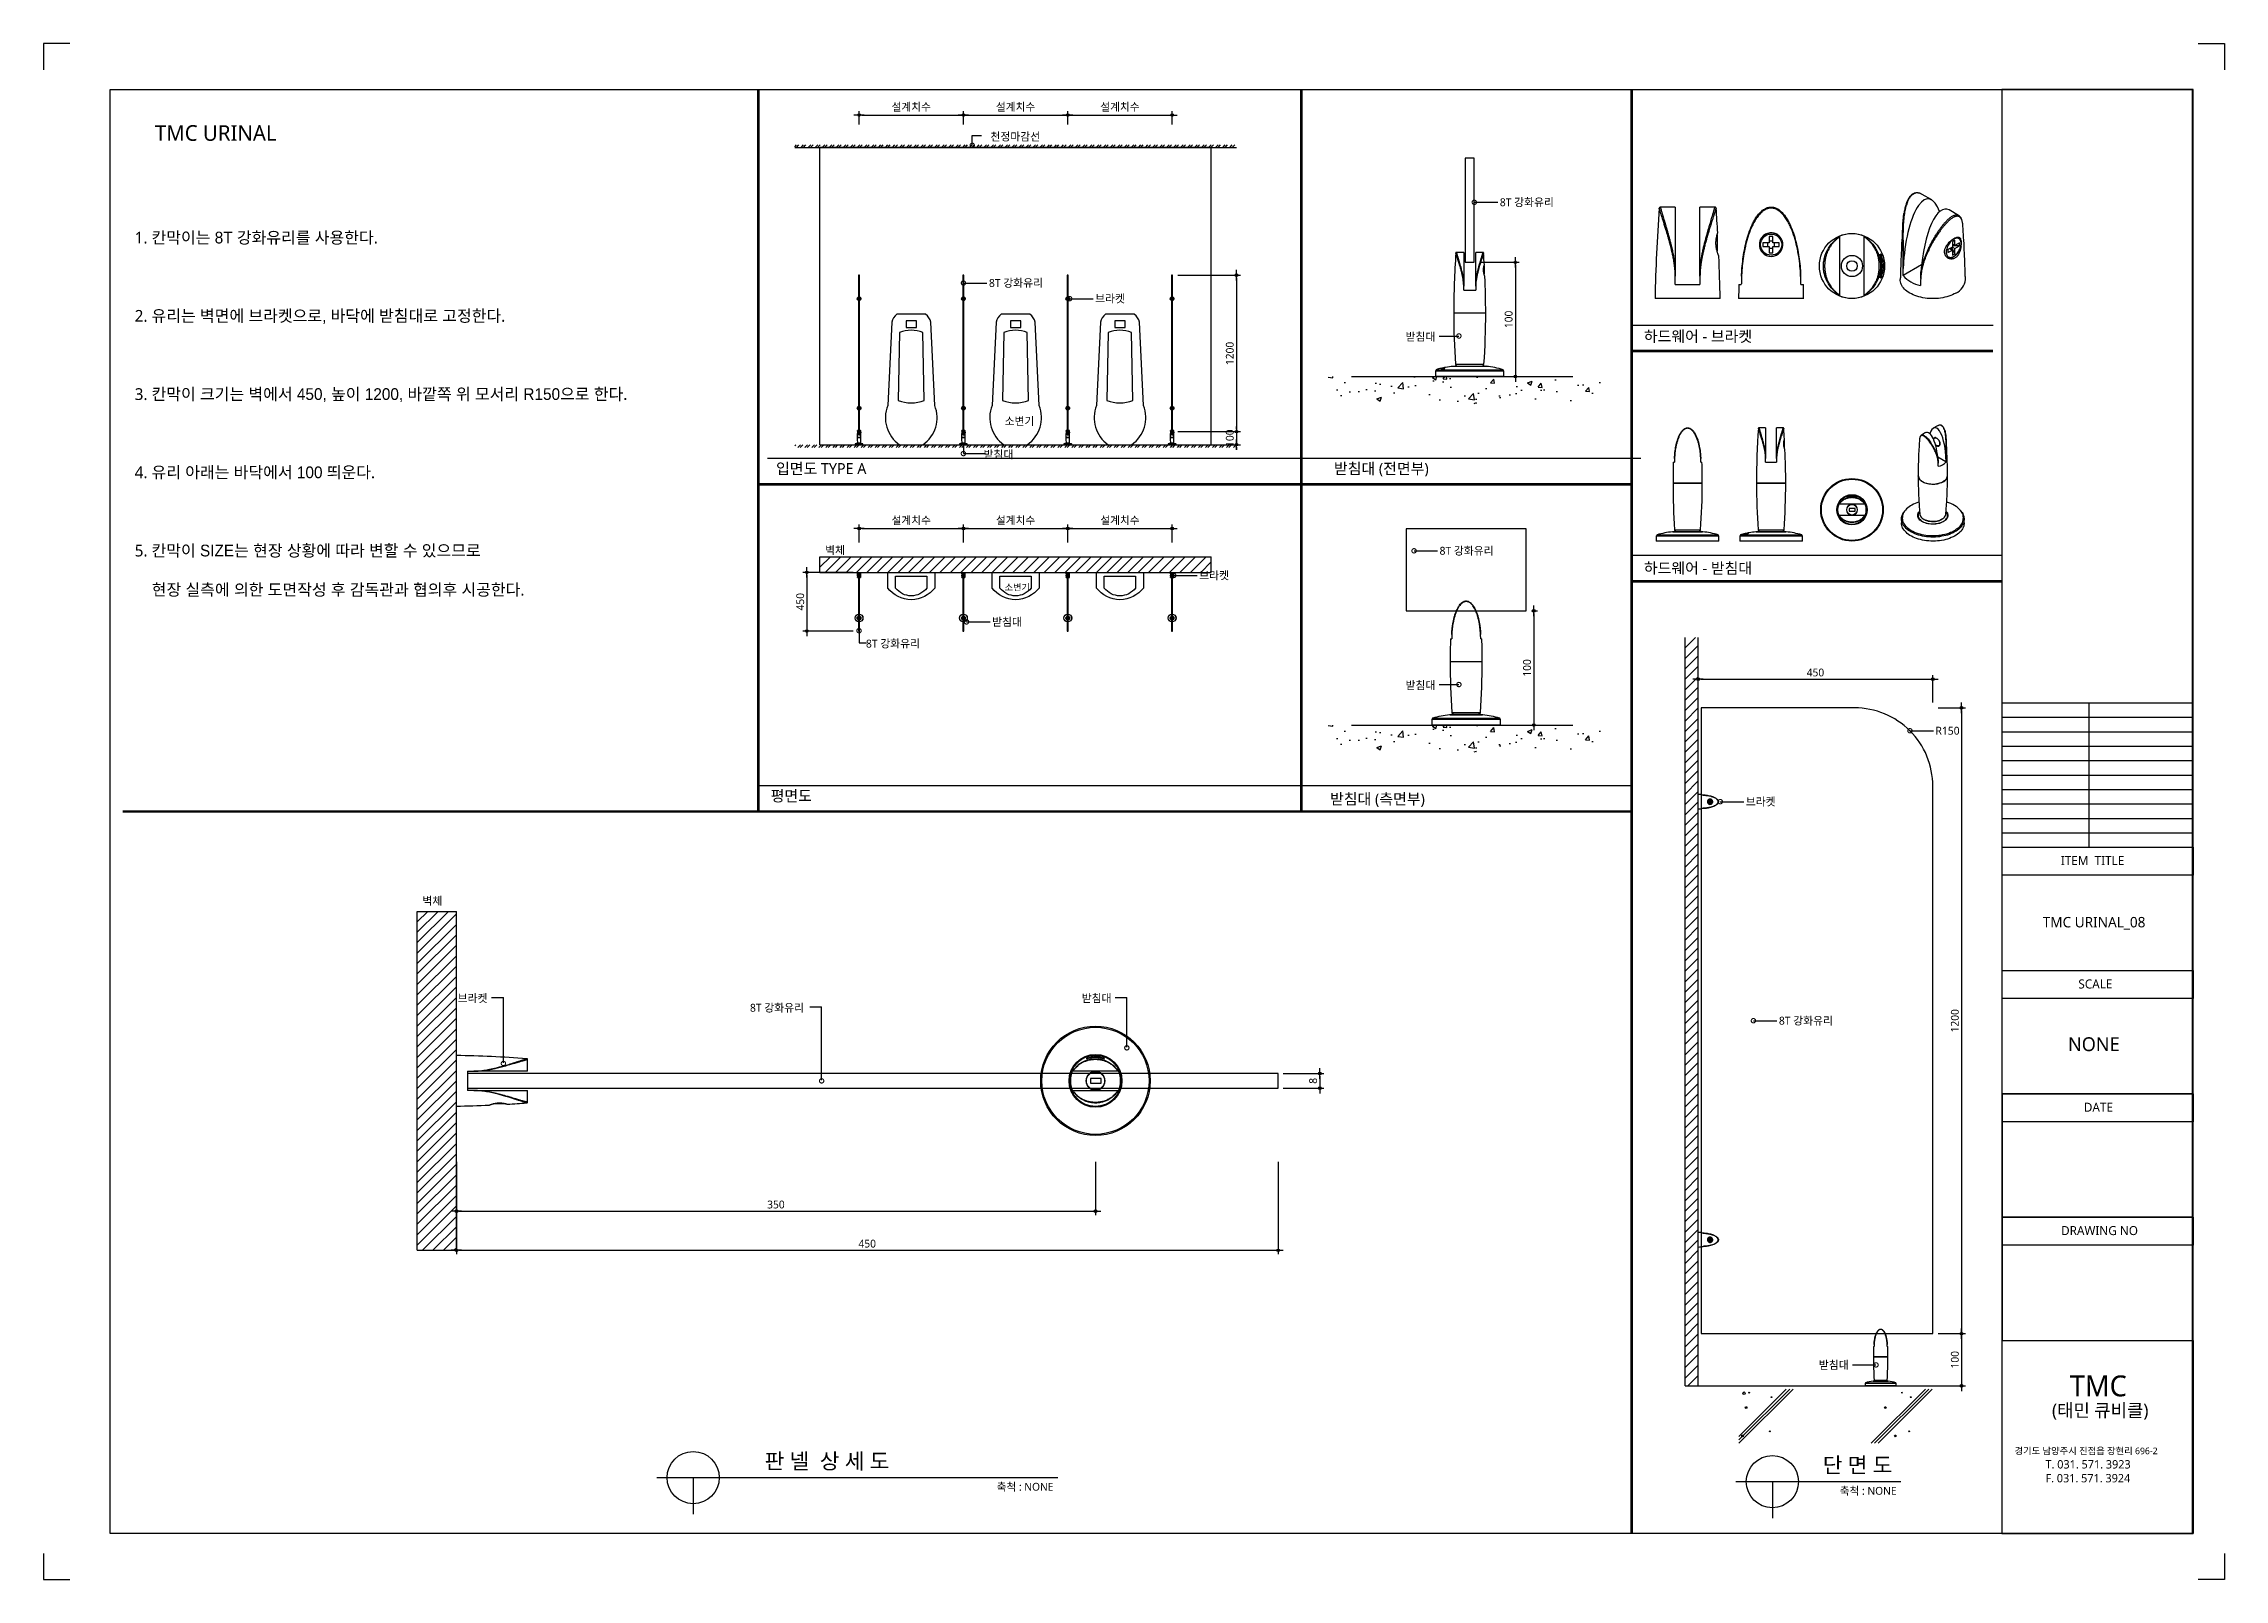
# Model space of a CAD drawing. Extents: x -256 to 8104, y -176 to 5714.
import ezdxf
from ezdxf.enums import TextEntityAlignment as Align

# ---------------------------------------------------------------- set-up
doc = ezdxf.new("R2010")
doc.units = 0
doc.header["$LTSCALE"] = 30
doc.linetypes.add('HIDDEN', pattern=[0.375, 0.25, -0.125])
doc.layers.get('0').update_dxf_attribs({"linetype": 'CONTINUOUS'})
doc.layers.get('DEFPOINTS').update_dxf_attribs({"linetype": 'CONTINUOUS'})
for name, color, linetype in [('0_toilet', 6, 'CONTINUOUS'), ('curior-0Line', 252, 'CONTINUOUS'), ('DIM', 7, 'CONTINUOUS'), ('HAT', 8, 'CONTINUOUS'), ('HID', 9, 'HIDDEN'), ('jac text', 7, 'CONTINUOUS'), ('TIT', 3, 'CONTINUOUS'), ('문자', 3, 'CONTINUOUS'), ('부자재', 4, 'CONTINUOUS'), ('치수', 1, 'CONTINUOUS'), ('판넬', 2, 'CONTINUOUS'), ('해치', 8, 'CONTINUOUS')]:
    doc.layers.add(name, color=color, linetype=linetype)
doc.styles.add('돋움', font='malgun.ttf')
doc.dimstyles.new('10', dxfattribs={"dimscale": 10, "dimtxt": 3, "dimasz": 1, "dimexe": 1.5, "dimexo": 2, "dimgap": 1, "dimtad": 1, "dimdec": 0, "dimlunit": 6, "dimtxsty": '돋움', "dimblk": 'DIMDOT', "dimcen": -1, "dimdle": 1.5, "dimclrt": 3, "dimazin": 3, "dimtfac": 1, "dimtdec": 0, "dimtix": 1, "dimtmove": 2, "dimatfit": 3, "dimldrblk": 'DIMDOT', "dimarcsym": 0})

# ---------------------------------------------------------------- blocks, each defined once
blk = doc.blocks.new('_DOTSMALL')
at = {"color": 0, "linetype": 'ByBlock', "const_width": 0.5}
blk.add_lwpolyline([(-0.0625, 0, 1), (0.0625, 0, 1)], format="xyb", close=True, dxfattribs=at)
blk = doc.blocks.new('A$C63EC304E')
at = {"layer": '치수', "color": 1, "xscale": 2.5, "yscale": 2.5, "zscale": 2.5, "rotation": 234.3098741996962}
blk.add_blockref('_DOTSMALL', (0.31, 0.31), dxfattribs=at)
blk = doc.blocks.new('A$C2BC9653E')
at = {"layer": '치수', "xscale": 0.3333333333333333, "yscale": 0.3333333333333333, "zscale": 0.3333333333333333}
blk.add_blockref('A$C63EC304E', (0, 0), dxfattribs=at)
blk = doc.blocks.new('A$C7FC71301')
at = {"layer": '치수', "rotation": 180}
blk.add_blockref('A$C2BC9653E', (0.21, 0.21), dxfattribs=at)
blk = doc.blocks.new('A$C4A20372B')
at = {"layer": '치수'}
blk.add_blockref('A$C7FC71301', (0, 0), dxfattribs=at)
blk = doc.blocks.new('A$C566469F5')
at = {"layer": '치수'}
blk.add_blockref('A$C4A20372B', (0, 0), dxfattribs=at)
blk = doc.blocks.new('A$C7E317CD4')
at = {"layer": '해치', "xscale": 2, "yscale": 2, "zscale": 2}
blk.add_blockref('A$C566469F5', (0, 0), dxfattribs=at)
blk = doc.blocks.new('A$C601D7F27')
at = {"layer": '치수'}
blk.add_blockref('A$C7E317CD4', (0, 0), dxfattribs=at)
blk = doc.blocks.new('A$C38802C08')
at = {"layer": '치수'}
blk.add_blockref('A$C601D7F27', (0, 0), dxfattribs=at)
blk = doc.blocks.new('U_T471_TOP')
at = {"color": 0, "lineweight": 25}
for p, q in [((-5.25, 12.4), (-5.25, -12.41)), ((5.25, -12.41), (5.25, 12.4)), ((12.55, 4.5), (12.55, 2.82)), ((12.55, -2.81), (12.55, -4.5))]:
    blk.add_line(p, q, dxfattribs=at)
for radius in [13.87, 4.5, 2.25]:
    blk.add_circle((0, 0), radius, dxfattribs=at)
for centre, radius, start, end in [((0, 0), 13.73, 67.52085, 112.47915), ((12.05, 4.5), 0.5, 0, 86.38742), ((12.05, -4.5), 0.5, 273.16567, 0), ((0, 0), 13.73, 247.52085, 292.47915)]:
    blk.add_arc(centre, radius, start, end, dxfattribs=at)
for points, knots in [([(-5.25, -12.57), (-5.27, -12.54), (-5.3, -12.5), (-5.41, -12.4), (-5.48, -12.35), (-5.74, -12.14), (-5.98, -11.96), (-6.4, -11.64), (-6.55, -11.52), (-6.86, -11.26), (-7.03, -11.12), (-7.55, -10.66), (-7.91, -10.31), (-8.67, -9.5), (-9.05, -9.03), (-9.63, -8.22), (-9.83, -7.93), (-10.22, -7.29), (-10.41, -6.94), (-10.78, -6.2), (-10.97, -5.79), (-11.23, -5.13), (-11.31, -4.9), (-11.47, -4.4), (-11.55, -4.14), (-11.7, -3.6), (-11.77, -3.32), (-11.89, -2.72), (-11.95, -2.41), (-12.04, -1.75), (-12.08, -1.4), (-12.12, -0.87), (-12.13, -0.69), (-12.14, -0.33), (-12.14, -0.15), (-12.14, 0.39), (-12.13, 0.76), (-12.08, 1.46), (-12.04, 1.8), (-11.94, 2.45), (-11.89, 2.76), (-11.76, 3.36), (-11.69, 3.64), (-11.54, 4.17), (-11.47, 4.42), (-11.3, 4.91), (-11.22, 5.14), (-10.96, 5.81), (-10.77, 6.21), (-10.4, 6.96), (-10.21, 7.3), (-9.82, 7.94), (-9.63, 8.23), (-9.05, 9.04), (-8.66, 9.5), (-7.91, 10.31), (-7.54, 10.66), (-6.85, 11.27), (-6.53, 11.53), (-5.97, 11.96), (-5.74, 12.14), (-5.39, 12.41), (-5.28, 12.51), (-5.25, 12.57)], [0, 0, 0, 0, 0.03125, 0.03125, 0.0625, 0.0625, 0.125, 0.125, 0.15625, 0.15625, 0.1875, 0.1875, 0.25, 0.25, 0.3125, 0.3125, 0.34375, 0.34375, 0.375, 0.375, 0.40625, 0.40625, 0.421875, 0.421875, 0.4375, 0.4375, 0.453125, 0.453125, 0.46875, 0.46875, 0.484375, 0.484375, 0.492188, 0.492188, 0.5, 0.5, 0.515625, 0.515625, 0.53125, 0.53125, 0.546875, 0.546875, 0.5625, 0.5625, 0.578125, 0.578125, 0.59375, 0.59375, 0.625, 0.625, 0.65625, 0.65625, 0.6875, 0.6875, 0.75, 0.75, 0.8125, 0.8125, 0.875, 0.875, 0.9375, 0.9375, 1, 1, 1, 1]), ([(-5.25, 12.4), (-5.38, 12.3), (-5.56, 12.16), (-5.99, 11.82), (-6.25, 11.62), (-6.81, 11.14), (-7.12, 10.87), (-7.75, 10.25), (-8.08, 9.89), (-8.74, 9.08), (-9.08, 8.63), (-9.58, 7.83), (-9.75, 7.55), (-10.08, 6.93), (-10.24, 6.59), (-10.48, 6.05), (-10.56, 5.87), (-10.71, 5.48), (-10.78, 5.27), (-11, 4.63), (-11.13, 4.17), (-11.3, 3.41), (-11.36, 3.15), (-11.45, 2.58), (-11.5, 2.29), (-11.57, 1.69), (-11.59, 1.37), (-11.62, 0.89), (-11.63, 0.72), (-11.64, 0.39), (-11.64, 0.23), (-11.65, -0.27), (-11.64, -0.6), (-11.6, -1.25), (-11.58, -1.57), (-11.51, -2.19), (-11.47, -2.48), (-11.37, -3.05), (-11.32, -3.32), (-11.15, -4.1), (-11.02, -4.57), (-10.73, -5.43), (-10.58, -5.82), (-10.27, -6.54), (-10.11, -6.88), (-9.77, -7.5), (-9.61, -7.79), (-9.1, -8.6), (-8.76, -9.06), (-8.09, -9.88), (-7.76, -10.23), (-7.13, -10.87), (-6.82, -11.14), (-5.97, -11.86), (-5.5, -12.19), (-5.25, -12.41)], [0, 0, 0, 0, 0.0625, 0.0625, 0.125, 0.125, 0.1875, 0.1875, 0.25, 0.25, 0.3125, 0.3125, 0.34375, 0.34375, 0.375, 0.375, 0.390625, 0.390625, 0.40625, 0.40625, 0.4375, 0.4375, 0.453125, 0.453125, 0.46875, 0.46875, 0.484375, 0.484375, 0.492188, 0.492188, 0.5, 0.5, 0.515625, 0.515625, 0.53125, 0.53125, 0.546875, 0.546875, 0.5625, 0.5625, 0.59375, 0.59375, 0.625, 0.625, 0.65625, 0.65625, 0.6875, 0.6875, 0.75, 0.75, 0.8125, 0.8125, 0.875, 0.875, 1, 1, 1, 1]), ([(5.25, 12.57), (5.28, 12.51), (5.39, 12.41), (5.73, 12.14), (5.97, 11.96), (6.53, 11.53), (6.85, 11.27), (7.54, 10.66), (7.9, 10.32), (8.65, 9.5), (9.04, 9.04), (9.62, 8.23), (9.81, 7.94), (10.1, 7.47), (10.2, 7.31), (10.39, 6.96), (10.48, 6.78), (10.77, 6.22), (10.95, 5.82), (11.21, 5.15), (11.3, 4.92), (11.46, 4.43), (11.54, 4.17), (11.69, 3.63), (11.76, 3.35), (11.89, 2.75), (11.94, 2.43), (12.04, 1.78), (12.07, 1.44), (12.13, 0.73), (12.14, 0.37), (12.14, -0.18), (12.14, -0.36), (12.12, -0.72), (12.11, -0.9), (12.08, -1.43), (12.04, -1.77), (11.94, -2.43), (11.89, -2.74), (11.76, -3.34), (11.69, -3.62), (11.47, -4.44), (11.31, -4.92), (10.96, -5.8), (10.77, -6.21), (10.4, -6.96), (10.21, -7.3), (9.82, -7.93), (9.63, -8.22), (9.05, -9.03), (8.66, -9.5), (8.1, -10.11), (7.91, -10.3), (7.54, -10.66), (7.37, -10.82), (6.85, -11.27), (6.53, -11.53), (5.98, -11.96), (5.74, -12.14), (5.48, -12.34), (5.4, -12.4), (5.3, -12.5), (5.26, -12.54), (5.25, -12.57)], [0, 0, 0, 0, 0.0625, 0.0625, 0.125, 0.125, 0.1875, 0.1875, 0.25, 0.25, 0.3125, 0.3125, 0.34375, 0.34375, 0.359375, 0.359375, 0.375, 0.375, 0.40625, 0.40625, 0.421875, 0.421875, 0.4375, 0.4375, 0.453125, 0.453125, 0.46875, 0.46875, 0.484375, 0.484375, 0.5, 0.5, 0.507812, 0.507812, 0.515625, 0.515625, 0.53125, 0.53125, 0.546875, 0.546875, 0.5625, 0.5625, 0.59375, 0.59375, 0.625, 0.625, 0.65625, 0.65625, 0.6875, 0.6875, 0.75, 0.75, 0.78125, 0.78125, 0.8125, 0.8125, 0.875, 0.875, 0.9375, 0.9375, 0.96875, 0.96875, 1, 1, 1, 1]), ([(5.25, -12.41), (5.5, -12.19), (5.97, -11.86), (6.81, -11.15), (7.11, -10.88), (7.59, -10.4), (7.75, -10.23), (8.08, -9.87), (8.25, -9.68), (8.75, -9.07), (9.09, -8.61), (9.59, -7.81), (9.76, -7.53), (10.09, -6.91), (10.25, -6.58), (10.56, -5.86), (10.72, -5.47), (10.93, -4.83), (11, -4.61), (11.13, -4.14), (11.19, -3.89), (11.37, -3.12), (11.46, -2.56), (11.57, -1.64), (11.59, -1.32), (11.63, -0.68), (11.64, -0.34), (11.64, 0.32), (11.63, 0.65), (11.61, 1.14), (11.59, 1.3), (11.57, 1.62), (11.55, 1.77), (11.5, 2.23), (11.46, 2.52), (11.36, 3.09), (11.31, 3.36), (11.14, 4.13), (11, 4.6), (10.72, 5.46), (10.56, 5.85), (10.25, 6.57), (10.09, 6.91), (9.75, 7.53), (9.59, 7.81), (9.08, 8.61), (8.75, 9.07), (8.08, 9.88), (7.75, 10.24), (7.12, 10.87), (6.81, 11.14), (6.25, 11.62), (5.99, 11.82), (5.55, 12.16), (5.37, 12.3), (5.25, 12.4)], [0, 0, 0, 0, 0.125, 0.125, 0.1875, 0.1875, 0.21875, 0.21875, 0.25, 0.25, 0.3125, 0.3125, 0.34375, 0.34375, 0.375, 0.375, 0.40625, 0.40625, 0.421875, 0.421875, 0.4375, 0.4375, 0.46875, 0.46875, 0.484375, 0.484375, 0.5, 0.5, 0.515625, 0.515625, 0.523438, 0.523438, 0.53125, 0.53125, 0.546875, 0.546875, 0.5625, 0.5625, 0.59375, 0.59375, 0.625, 0.625, 0.65625, 0.65625, 0.6875, 0.6875, 0.75, 0.75, 0.8125, 0.8125, 0.875, 0.875, 0.9375, 0.9375, 1, 1, 1, 1]), ([(12.09, -4.99), (12.08, -4.99), (12.06, -4.99), (12.07, -4.9), (12.09, -4.76), (12.14, -4.58), (12.2, -4.33), (12.25, -4.14), (12.3, -3.93), (12.38, -3.64), (12.45, -3.31), (12.54, -2.88), (12.62, -2.41), (12.69, -1.89), (12.73, -1.53), (12.77, -1.17), (12.8, -0.71), (12.81, -0.24), (12.81, 0.32), (12.79, 0.86), (12.75, 1.38), (12.7, 1.89), (12.63, 2.37), (12.55, 2.83), (12.49, 3.11), (12.43, 3.39), (12.36, 3.72), (12.28, 4.02), (12.21, 4.3), (12.14, 4.57), (12.09, 4.77), (12.07, 4.92), (12.06, 5), (12.08, 4.99), (12.09, 4.99)], [0, 0, 0, 0, 0.037578, 0.072333, 0.089886, 0.138949, 0.172327, 0.189155, 0.206174, 0.240568, 0.275511, 0.29313, 0.346992, 0.383722, 0.402269, 0.419735, 0.455099, 0.491144, 0.509354, 0.559783, 0.59415, 0.611491, 0.66211, 0.696545, 0.713907, 0.731449, 0.766915, 0.802983, 0.821181, 0.864849, 0.909417, 0.9303, 0.981274, 1, 1, 1, 1]), ([(12.55, 4.13), (12.58, 4.05), (12.63, 3.92), (12.71, 3.7), (12.75, 3.58), (12.77, 3.52)], [0, 0, 0, 0, 0.441681, 0.721427, 1, 1, 1, 1]), ([(12.77, 3.52), (12.82, 3.35), (12.92, 3.01), (13.04, 2.54), (13.11, 2.17), (13.17, 1.83), (13.23, 1.39), (13.28, 0.93), (13.31, 0.38), (13.31, -0.16), (13.29, -0.69), (13.25, -1.21), (13.18, -1.8), (13.08, -2.34), (12.98, -2.79), (12.88, -3.15), (12.78, -3.48), (12.67, -3.82), (12.6, -4), (12.55, -4.13)], [0, 0, 0, 0, 0.078496, 0.158305, 0.190653, 0.221844, 0.284993, 0.349373, 0.381908, 0.471259, 0.532238, 0.563031, 0.649614, 0.738506, 0.768587, 0.829363, 0.891076, 0.92218, 1, 1, 1, 1])]:
    blk.add_open_spline(points, degree=3, knots=knots, dxfattribs=at)
for points in [[(-5.25, 12.57), (-5.25, 12.59), (-5.25, 12.63), (-5.25, 12.67), (-5.25, 12.69)], [(-5.25, 12.57), (-5.25, 12.53), (-5.25, 12.5), (-5.25, 12.4)], [(5.25, 12.69), (5.25, 12.67), (5.25, 12.63), (5.25, 12.59), (5.25, 12.57)], [(5.25, 12.4), (5.25, 12.5), (5.25, 12.53), (5.25, 12.57)], [(-5.25, -12.41), (-5.25, -12.5), (-5.25, -12.54), (-5.25, -12.57)], [(-5.25, -12.69), (-5.25, -12.67), (-5.25, -12.64), (-5.25, -12.6), (-5.25, -12.57)], [(5.25, -12.57), (5.25, -12.54), (5.25, -12.5), (5.25, -12.41)], [(5.25, -12.57), (5.25, -12.6), (5.25, -12.64), (5.25, -12.67), (5.25, -12.69)]]:
    blk.add_open_spline(points, degree=3, dxfattribs=at)
blk = doc.blocks.new('U_T461_U')
at = {"color": 0, "lineweight": 25}
for p, q in [((-2.63, 54.3), (-5.82, 54.3)), ((-2.63, 54.3), (-2.63, 41.26)), ((5.82, 54.3), (2.62, 54.3)), ((2.62, 41.26), (2.62, 54.3)), ((6.27, 48.38), (6.27, 44.9)), ((-2.63, 37.8), (-2.63, 39.6)), ((2.62, 39.6), (2.62, 37.8)), ((-2.63, 37.8), (2.62, 37.8)), ((-7, 27.8), (7, 27.8)), ((0, 27.7), (-7, 27.7)), ((-6, 27.8), (-6, 27.7)), ((7, 27.7), (0, 27.7)), ((6, 27.7), (6, 27.8)), ((-14.67, 2.99), (-15, 2.36)), ((-15, 2.36), (-15, 0)), ((15, 2.36), (-15, 2.36)), ((15, 0), (-15, 0)), ((-14.67, 2.99), (14.67, 2.99)), ((-12.26, 3.47), (-12.26, 3.48)), ((-11.73, 3.47), (-11.73, 3.48)), ((-11.68, 3.36), (-11.68, 3.35)), ((-11.59, 3.39), (-11.08, 3.51)), ((-11.37, 3.44), (-11.59, 3.39)), ((-11.59, 3.39), (-11.59, 3.39)), ((-11.59, 3.35), (-11.59, 3.36)), ((-11.54, 3.37), (-11.46, 3.39)), ((-11.54, 3.36), (-11.54, 3.37)), ((-11.43, 3.39), (-11.53, 3.37)), ((-11.46, 3.38), (-11.46, 3.39)), ((-11.42, 3.79), (-10.96, 3.88)), ((-10.96, 3.87), (-11.41, 3.78)), ((-11.41, 3.78), (-11.41, 3.79)), ((-11.34, 3.44), (-11.39, 3.43)), ((-11.37, 3.42), (-11.37, 3.44)), ((-11.37, 3.41), (-11.37, 3.42)), ((-11.13, 3.49), (-11.32, 3.45)), ((-11.32, 3.45), (-11.32, 3.43)), ((-11.32, 3.42), (-11.32, 3.43)), ((-11.22, 3.44), (-11.22, 3.44)), ((-11.2, 3.7), (-11.2, 3.71)), ((-11.08, 3.5), (-11.14, 3.48)), ((-11.13, 3.47), (-11.13, 3.49)), ((-11.13, 3.46), (-11.13, 3.47)), ((-11.08, 3.51), (-11.08, 3.49)), ((-11.03, 3.52), (-11, 3.52)), ((-10.96, 3.85), (-10.99, 3.85)), ((-10.98, 3.5), (-10.98, 3.51)), ((7.25, 4.45), (-7.25, 4.45)), ((-7.08, 4.5), (7.08, 4.5)), ((-6.22, 5.43), (6.22, 5.43)), ((5.97, 5.2), (-5.97, 5.2)), ((15, 2.36), (14.67, 2.99)), ((15, 0), (15, 2.36))]:
    blk.add_line(p, q, dxfattribs=at)
for centre, radius, start, end in [((364.78, 27.8), 371.78, 175.94902, 180), ((-364.78, 27.8), 371.78, 3.23727, 4.0504), ((-364.78, 27.8), 371.78, 0, 2.46759), ((309.81, 27.7), 316.81, 180, 184.03051), ((-309.81, 27.7), 316.81, 355.96949, 0), ((-3.11, -36.12), 40.78, 103.31869, 106.46881), ((-3.11, -36.12), 40.78, 95.83214, 100.49168), ((-7.08, 4.38), 0.125, 93.0819, 147.30296), ((-7.2, 6.7), 2.2, 273.0819, 317.01411), ((-5.97, 5.45), 0.25, 184.03051, 270), ((7.2, 6.7), 2.2, 222.98589, 266.9181), ((5.97, 5.45), 0.25, 270, 355.96949), ((7.07, 4.38), 0.125, 32.69704, 86.9181), ((3.11, -36.12), 40.78, 73.53119, 84.16786)]:
    blk.add_arc(centre, radius, start, end, dxfattribs=at)
for points, knots in [([(-5.82, 54.3), (-5.84, 54.3), (-5.88, 54.3), (-5.95, 54.27), (-6.01, 54.22), (-6.05, 54.16), (-6.07, 54.11), (-6.07, 54.08), (-6.07, 54.06)], [0, 0, 0, 0, 0.131336, 0.369714, 0.578046, 0.748845, 0.893285, 1, 1, 1, 1]), ([(-2.63, 39.6), (-2.63, 39.69), (-2.64, 40.25), (-2.72, 41.29), (-2.91, 42.71), (-3.18, 44.13), (-3.51, 45.56), (-3.89, 47), (-4.26, 48.3), (-4.59, 49.41), (-4.88, 50.35), (-5.18, 51.29), (-5.42, 52.06), (-5.62, 52.67), (-5.76, 53.09), (-5.88, 53.48), (-5.97, 53.76), (-6.03, 53.94), (-6.06, 54.04), (-6.07, 54.08), (-6.07, 54.07), (-6.07, 54.07)], [0, 0, 0, 0, 0.014806, 0.098279, 0.18177, 0.266747, 0.351733, 0.442749, 0.533753, 0.595659, 0.657599, 0.719447, 0.787929, 0.822825, 0.8577, 0.893646, 0.93036, 0.952412, 0.9749, 0.997045, 1, 1, 1, 1]), ([(-5.82, 54.3), (-5.82, 54.3), (-5.82, 54.31), (-5.81, 54.27), (-5.78, 54.16), (-5.73, 53.97), (-5.64, 53.67), (-5.51, 53.22), (-5.35, 52.67), (-5.16, 52.03), (-4.9, 51.15), (-4.56, 50.01), (-4.15, 48.59), (-3.76, 47.13), (-3.5, 46.11), (-3.27, 45.12), (-3.06, 44.15), (-2.79, 42.71), (-2.68, 41.74), (-2.63, 41.26)], [0, 0, 0, 0, 0.003668, 0.02985, 0.055507, 0.081187, 0.12211, 0.163123, 0.214001, 0.265077, 0.316102, 0.415422, 0.515076, 0.614947, 0.714565, 0.719461, 0.812971, 0.90654, 1, 1, 1, 1]), ([(2.62, 41.26), (2.69, 41.79), (2.81, 42.84), (3.11, 44.41), (3.46, 45.95), (3.82, 47.37), (4.18, 48.69), (4.52, 49.88), (4.86, 51.04), (5.14, 51.96), (5.34, 52.65), (5.48, 53.12), (5.6, 53.54), (5.7, 53.88), (5.77, 54.11), (5.8, 54.24), (5.82, 54.3), (5.82, 54.29), (5.82, 54.29)], [0, 0, 0, 0, 0.101997, 0.204205, 0.306473, 0.408553, 0.492484, 0.576652, 0.66058, 0.744183, 0.785269, 0.826403, 0.867377, 0.903095, 0.938742, 0.964135, 0.989509, 1, 1, 1, 1]), ([(6.07, 54.06), (6.07, 54.06), (6.07, 54.07), (6.05, 54.02), (6.01, 53.89), (5.95, 53.68), (5.85, 53.39), (5.75, 53.07), (5.6, 52.63), (5.38, 51.93), (5.07, 50.95), (4.71, 49.82), (4.35, 48.63), (3.97, 47.31), (3.58, 45.85), (3.2, 44.26), (2.89, 42.62), (2.75, 41.5), (2.66, 40.5), (2.64, 40.04), (2.62, 39.6)], [0, 0, 0, 0, 0.009522, 0.031127, 0.053264, 0.084234, 0.116026, 0.143369, 0.170725, 0.226703, 0.301888, 0.377151, 0.454523, 0.531913, 0.628414, 0.724916, 0.82303, 0.921111, 0.922751, 1, 1, 1, 1]), ([(6.07, 54.06), (6.07, 54.06), (6.07, 54.09), (6.06, 54.14), (6.02, 54.21), (5.96, 54.27), (5.89, 54.3), (5.84, 54.3), (5.82, 54.3)], [0, 0, 0, 0, 0.0019677, 0.1930346, 0.398509, 0.6227757, 0.8591755, 1, 1, 1, 1]), ([(6.65, 43.81), (6.65, 43.81), (6.66, 43.8), (6.64, 43.85), (6.59, 43.96), (6.53, 44.12), (6.44, 44.35), (6.35, 44.63), (6.25, 44.96), (6.16, 45.34), (6.09, 45.76), (6.04, 46.18), (6.03, 46.6), (6.04, 47), (6.07, 47.37), (6.12, 47.71), (6.19, 48.03), (6.25, 48.3), (6.32, 48.53), (6.37, 48.69), (6.4, 48.79), (6.4, 48.79), (6.4, 48.8)], [0, 0, 0, 0, 0.015161, 0.066687, 0.115231, 0.165069, 0.215878, 0.267978, 0.322242, 0.378054, 0.432486, 0.488737, 0.539348, 0.591552, 0.640348, 0.690442, 0.74154, 0.793983, 0.847537, 0.902697, 0.955174, 1, 1, 1, 1]), ([(-2.63, 41.26), (-2.63, 41.19), (-2.63, 40.83), (-2.63, 40.28), (-2.63, 39.8), (-2.63, 39.6)], [0, 0, 0, 0, 0.1289377, 0.6447521, 1, 1, 1, 1]), ([(2.62, 39.6), (2.62, 39.77), (2.62, 40.32), (2.62, 40.87), (2.62, 41.26)], [0, 0, 0, 0, 0.301895, 1, 1, 1, 1]), ([(-12.5, 3.51), (-12.22, 3.57), (-11.71, 3.69), (-11.2, 3.79), (-10.96, 3.84)], [0, 0, 0, 0, 0.5399722, 1, 1, 1, 1]), ([(-10.96, 3.83), (-11.32, 3.76), (-11.83, 3.65), (-12.35, 3.53), (-12.5, 3.49)], [0, 0, 0, 0, 0.699176, 1, 1, 1, 1]), ([(-12.5, 3.54), (-12.3, 3.59), (-11.93, 3.67), (-11.57, 3.75), (-11.41, 3.79)], [0, 0, 0, 0, 0.562894, 1, 1, 1, 1]), ([(-11.41, 3.78), (-11.7, 3.71), (-12.06, 3.64), (-12.42, 3.55), (-12.5, 3.53)], [0, 0, 0, 0, 0.784667, 1, 1, 1, 1]), ([(-12.5, 3.4), (-12.5, 3.42), (-12.5, 3.46), (-12.5, 3.49), (-12.5, 3.51)], [0, 0, 0, 0, 0.517166, 1, 1, 1, 1]), ([(-11.73, 3.41), (-11.79, 3.39), (-11.9, 3.37), (-12.07, 3.34), (-12.23, 3.33), (-12.35, 3.34), (-12.46, 3.36), (-12.49, 3.39), (-12.5, 3.4)], [0, 0, 0, 0, 0.083261, 0.167232, 0.266476, 0.444216, 0.719946, 1, 1, 1, 1]), ([(-11.2, 3.76), (-11.35, 3.73), (-11.71, 3.65), (-12.06, 3.57), (-12.26, 3.52)], [0, 0, 0, 0, 0.433721, 1, 1, 1, 1]), ([(-12.26, 3.52), (-12.26, 3.52), (-12.26, 3.51), (-12.26, 3.5), (-12.26, 3.5)], [0, 0, 0, 0, 0.89367, 1, 1, 1, 1]), ([(-12.26, 3.48), (-12.26, 3.47), (-12.25, 3.45), (-12.19, 3.43), (-12.09, 3.43), (-11.97, 3.44), (-11.86, 3.45), (-11.78, 3.47), (-11.73, 3.48)], [0, 0, 0, 0, 0.25056, 0.501563, 0.753883, 0.836964, 0.920856, 1, 1, 1, 1]), ([(-11.73, 3.47), (-11.77, 3.46), (-11.84, 3.45), (-11.94, 3.43), (-12.06, 3.42), (-12.17, 3.42), (-12.25, 3.44), (-12.26, 3.46), (-12.26, 3.47)], [0, 0, 0, 0, 0.067307, 0.134817, 0.231191, 0.426815, 0.709652, 1, 1, 1, 1]), ([(-10.96, 3.74), (-10.97, 3.73), (-10.99, 3.69), (-11.08, 3.63), (-11.17, 3.58), (-11.27, 3.54), (-11.41, 3.49), (-11.57, 3.45), (-11.68, 3.42), (-11.73, 3.41)], [0, 0, 0, 0, 0.248359, 0.496334, 0.622045, 0.746869, 0.83719, 0.928288, 1, 1, 1, 1]), ([(-11.73, 3.48), (-11.7, 3.49), (-11.63, 3.51), (-11.52, 3.54), (-11.42, 3.57), (-11.34, 3.6), (-11.26, 3.64), (-11.21, 3.68), (-11.2, 3.7), (-11.2, 3.71)], [0, 0, 0, 0, 0.067736, 0.135612, 0.239496, 0.370532, 0.502136, 0.748786, 1, 1, 1, 1]), ([(-11.2, 3.7), (-11.2, 3.69), (-11.21, 3.67), (-11.27, 3.63), (-11.37, 3.58), (-11.5, 3.53), (-11.61, 3.5), (-11.69, 3.48), (-11.73, 3.47)], [0, 0, 0, 0, 0.2484178, 0.4972745, 0.7473265, 0.8355223, 0.9246785, 1, 1, 1, 1]), ([(-10.99, 3.53), (-11.02, 3.53), (-11.08, 3.53), (-11.2, 3.51), (-11.33, 3.48), (-11.47, 3.45), (-11.59, 3.42), (-11.68, 3.38), (-11.73, 3.35), (-11.73, 3.34), (-11.69, 3.33), (-11.6, 3.34), (-11.49, 3.35), (-11.36, 3.37), (-11.23, 3.41), (-11.1, 3.44), (-11, 3.47), (-10.94, 3.5), (-10.92, 3.52), (-10.94, 3.53), (-10.98, 3.53), (-10.99, 3.53)], [0, 0, 0, 0, 0.051905, 0.103782, 0.156447, 0.210633, 0.266186, 0.322339, 0.377985, 0.432208, 0.484779, 0.53625, 0.587617, 0.639871, 0.693626, 0.748884, 0.804989, 0.860861, 0.91551, 0.968538, 1, 1, 1, 1]), ([(-11.72, 3.34), (-11.72, 3.34), (-11.72, 3.35), (-11.68, 3.37), (-11.63, 3.39), (-11.63, 3.39)], [0, 0, 0, 0, 0.394879, 0.858272, 1, 1, 1, 1]), ([(-11.08, 3.52), (-11.11, 3.51), (-11.17, 3.51), (-11.29, 3.49), (-11.41, 3.46), (-11.52, 3.43), (-11.61, 3.4), (-11.67, 3.37), (-11.68, 3.35), (-11.66, 3.34), (-11.6, 3.35), (-11.51, 3.36), (-11.4, 3.37), (-11.28, 3.4), (-11.17, 3.43), (-11.07, 3.46), (-11, 3.49), (-10.97, 3.51), (-10.98, 3.52), (-11.03, 3.52), (-11.07, 3.52), (-11.08, 3.52)], [0, 0, 0, 0, 0.052604, 0.105167, 0.158787, 0.213911, 0.269969, 0.325924, 0.380725, 0.433864, 0.485634, 0.536919, 0.58876, 0.641936, 0.696691, 0.752599, 0.808688, 0.863869, 0.917483, 0.969619, 1, 1, 1, 1]), ([(-11.62, 3.34), (-11.64, 3.34), (-11.67, 3.34), (-11.67, 3.34), (-11.67, 3.35)], [0, 0, 0, 0, 0.518507, 1, 1, 1, 1]), ([(-11.59, 3.36), (-11.58, 3.36), (-11.57, 3.36), (-11.55, 3.37), (-11.54, 3.37), (-11.54, 3.37)], [0, 0, 0, 0, 0.4858, 0.739534, 1, 1, 1, 1]), ([(-11.53, 3.37), (-11.54, 3.37), (-11.55, 3.36), (-11.57, 3.36), (-11.58, 3.35), (-11.59, 3.35)], [0, 0, 0, 0, 0.492748, 0.743596, 1, 1, 1, 1]), ([(-11.46, 3.39), (-11.45, 3.39), (-11.43, 3.4), (-11.4, 3.41), (-11.39, 3.41), (-11.38, 3.42), (-11.37, 3.42), (-11.37, 3.42)], [0, 0, 0, 0, 0.243695, 0.419702, 0.638869, 0.865212, 1, 1, 1, 1]), ([(-11.35, 3.42), (-11.35, 3.42), (-11.36, 3.41), (-11.38, 3.4), (-11.4, 3.4), (-11.42, 3.39), (-11.43, 3.39)], [0, 0, 0, 0, 0.265029, 0.505669, 0.76645, 1, 1, 1, 1]), ([(-11.37, 3.41), (-11.38, 3.41), (-11.38, 3.41), (-11.39, 3.4), (-11.39, 3.4)], [0, 0, 0, 0, 0.804126, 1, 1, 1, 1]), ([(-11.21, 3.44), (-11.24, 3.43), (-11.28, 3.42), (-11.32, 3.42), (-11.34, 3.42), (-11.34, 3.42), (-11.35, 3.42)], [0, 0, 0, 0, 0.502099, 0.677388, 0.853575, 1, 1, 1, 1]), ([(-11.32, 3.43), (-11.32, 3.43), (-11.32, 3.43), (-11.3, 3.43), (-11.28, 3.43), (-11.25, 3.44), (-11.23, 3.44), (-11.22, 3.44)], [0, 0, 0, 0, 0.239586, 0.479938, 0.63526, 0.826337, 1, 1, 1, 1]), ([(-11.31, 3.42), (-11.31, 3.42), (-11.32, 3.42), (-11.32, 3.42), (-11.32, 3.42)], [0, 0, 0, 0, 0.498836, 1, 1, 1, 1]), ([(-11.22, 3.44), (-11.21, 3.45), (-11.18, 3.45), (-11.15, 3.46), (-11.14, 3.47), (-11.13, 3.47), (-11.13, 3.47), (-11.13, 3.47)], [0, 0, 0, 0, 0.306641, 0.480651, 0.696916, 0.914546, 1, 1, 1, 1]), ([(-11.08, 3.49), (-11.08, 3.48), (-11.08, 3.48), (-11.11, 3.46), (-11.14, 3.45), (-11.18, 3.44), (-11.2, 3.44), (-11.21, 3.44)], [0, 0, 0, 0, 0.342784, 0.520732, 0.698452, 0.87973, 1, 1, 1, 1]), ([(-11.2, 3.74), (-11.2, 3.74), (-11.2, 3.74), (-11.2, 3.75), (-11.2, 3.76)], [0, 0, 0, 0, 0.053167, 1, 1, 1, 1]), ([(-11.13, 3.46), (-11.13, 3.46), (-11.13, 3.46), (-11.14, 3.46), (-11.14, 3.46)], [0, 0, 0, 0, 0.803633, 1, 1, 1, 1]), ([(-10.98, 3.5), (-10.98, 3.5), (-10.98, 3.49), (-11, 3.48), (-11.03, 3.47), (-11.03, 3.46)], [0, 0, 0, 0, 0.292298, 0.887466, 1, 1, 1, 1]), ([(-11, 3.52), (-10.97, 3.52), (-10.94, 3.52), (-10.94, 3.52), (-10.93, 3.51)], [0, 0, 0, 0, 0.679248, 1, 1, 1, 1]), ([(-10.53, 3.98), (-10.53, 3.98), (-10.53, 3.98), (-10.59, 3.96), (-10.7, 3.94), (-10.84, 3.92), (-10.94, 3.9), (-10.99, 3.89)], [0, 0, 0, 0, 0.139196, 0.360081, 0.582501, 0.808408, 1, 1, 1, 1]), ([(-10.63, 3.96), (-10.63, 3.96), (-10.63, 3.96), (-10.67, 3.95), (-10.76, 3.93), (-10.87, 3.91), (-10.95, 3.9), (-10.99, 3.89)], [0, 0, 0, 0, 0.128062, 0.351944, 0.577257, 0.806055, 1, 1, 1, 1]), ([(-10.96, 3.84), (-10.96, 3.83), (-10.96, 3.8), (-10.96, 3.76), (-10.96, 3.74)], [0, 0, 0, 0, 0.489523, 1, 1, 1, 1])]:
    blk.add_open_spline(points, degree=3, knots=knots, dxfattribs=at)
blk = doc.blocks.new('DIMDOT')
at = {"linetype": 'Continuous'}
blk.add_line((-2, 0), (2, 0), dxfattribs=at)
for radius in [0.5, 0.25]:
    blk.add_circle((0, 0), radius, dxfattribs=at)
blk = doc.blocks.new('*D20')
at = {"layer": 'DEFPOINTS', "color": 0}
for p in [(3270.2, 5440.1), (2870.2, 5383.9), (3270.2, 5383.9)]:
    blk.add_point(p, dxfattribs=at)
at = {"layer": 'DIM', "color": 0, "lineweight": -2}
for p, q in [((2870.2, 5403.9), (2870.2, 5455.1)), ((2880.2, 5440.1), (3260.2, 5440.1)), ((3270.2, 5403.9), (3270.2, 5455.1))]:
    blk.add_line(p, q, dxfattribs=at)
at = {"layer": 'DIM', "color": 0, "lineweight": -2, "xscale": 10, "yscale": 10, "zscale": 10, "rotation": 180}
blk.add_blockref('DIMDOT', (2870.2, 5440.1), dxfattribs=at)
at = {"layer": 'DIM', "color": 0, "lineweight": -2, "xscale": 10, "yscale": 10, "zscale": 10}
blk.add_blockref('DIMDOT', (3270.2, 5440.1), dxfattribs=at)
at = {"layer": 'DIM', "color": 3, "insert": (3070.2, 5469.8), "char_height": 30, "attachment_point": 5, "style": '돋움'}
blk.add_mtext('설계치수', dxfattribs=at)
blk = doc.blocks.new('*D21')
at = {"layer": 'DEFPOINTS', "color": 0}
for p in [(3670.2, 5440.1), (3270.2, 5383.9), (3670.2, 5383.9)]:
    blk.add_point(p, dxfattribs=at)
at = {"layer": 'DIM', "color": 0, "lineweight": -2}
for p, q in [((3270.2, 5403.9), (3270.2, 5455.1)), ((3280.2, 5440.1), (3660.2, 5440.1)), ((3670.2, 5403.9), (3670.2, 5455.1))]:
    blk.add_line(p, q, dxfattribs=at)
at = {"layer": 'DIM', "color": 0, "lineweight": -2, "xscale": 10, "yscale": 10, "zscale": 10, "rotation": 180}
blk.add_blockref('DIMDOT', (3270.2, 5440.1), dxfattribs=at)
at = {"layer": 'DIM', "color": 0, "lineweight": -2, "xscale": 10, "yscale": 10, "zscale": 10}
blk.add_blockref('DIMDOT', (3670.2, 5440.1), dxfattribs=at)
at = {"layer": 'DIM', "color": 3, "insert": (3470.2, 5469.8), "char_height": 30, "attachment_point": 5, "style": '돋움'}
blk.add_mtext('설계치수', dxfattribs=at)
blk = doc.blocks.new('*D22')
at = {"layer": 'DEFPOINTS', "color": 0}
for p in [(4070.2, 5440.1), (3670.2, 5383.9), (4070.2, 5383.9)]:
    blk.add_point(p, dxfattribs=at)
at = {"layer": 'DIM', "color": 0, "lineweight": -2}
for p, q in [((3670.2, 5403.9), (3670.2, 5455.1)), ((3680.2, 5440.1), (4060.2, 5440.1)), ((4070.2, 5403.9), (4070.2, 5455.1))]:
    blk.add_line(p, q, dxfattribs=at)
at = {"layer": 'DIM', "color": 0, "lineweight": -2, "xscale": 10, "yscale": 10, "zscale": 10, "rotation": 180}
blk.add_blockref('DIMDOT', (3670.2, 5440.1), dxfattribs=at)
at = {"layer": 'DIM', "color": 0, "lineweight": -2, "xscale": 10, "yscale": 10, "zscale": 10}
blk.add_blockref('DIMDOT', (4070.2, 5440.1), dxfattribs=at)
at = {"layer": 'DIM', "color": 3, "insert": (3870.2, 5469.8), "char_height": 30, "attachment_point": 5, "style": '돋움'}
blk.add_mtext('설계치수', dxfattribs=at)
blk = doc.blocks.new('*D23')
at = {"layer": 'DEFPOINTS', "color": 0}
for p in [(4072.2, 4826), (4072.2, 4226), (4317.1, 4226)]:
    blk.add_point(p, dxfattribs=at)
at = {"layer": 'DIM', "color": 0, "lineweight": -2}
for p, q in [((4092.2, 4826), (4332.1, 4826)), ((4317.1, 4816), (4317.1, 4236)), ((4092.2, 4226), (4332.1, 4226))]:
    blk.add_line(p, q, dxfattribs=at)
at = {"layer": 'DIM', "color": 0, "lineweight": -2, "xscale": 10, "yscale": 10, "zscale": 10}
for p, rotation in [((4317.1, 4826), 90), ((4317.1, 4226), 270)]:
    blk.add_blockref('DIMDOT', p, dxfattribs=dict(at, rotation=rotation))
at = {"layer": 'DIM', "color": 3, "insert": (4291.5, 4526), "char_height": 30, "attachment_point": 5, "rotation": 90, "style": '돋움'}
blk.add_mtext('1200', dxfattribs=at)
blk = doc.blocks.new('*D24')
at = {"layer": 'DEFPOINTS', "color": 0}
for p in [(4072.2, 4226), (4072.2, 4176), (4317.1, 4176)]:
    blk.add_point(p, dxfattribs=at)
at = {"layer": 'DIM', "color": 0, "lineweight": -2}
for p, q in [((4092.2, 4226), (4332.1, 4226)), ((4317.1, 4236), (4317.1, 4246)), ((4317.1, 4226), (4317.1, 4176)), ((4092.2, 4176), (4332.1, 4176)), ((4317.1, 4166), (4317.1, 4156))]:
    blk.add_line(p, q, dxfattribs=at)
at = {"layer": 'DIM', "color": 0, "lineweight": -2, "xscale": 10, "yscale": 10, "zscale": 10}
for p, rotation in [((4317.1, 4226), 270), ((4317.1, 4176), 90)]:
    blk.add_blockref('DIMDOT', p, dxfattribs=dict(at, rotation=rotation))
at = {"layer": 'DIM', "color": 3, "insert": (4291.5, 4201), "char_height": 30, "attachment_point": 5, "rotation": 90, "style": '돋움'}
blk.add_mtext('100', dxfattribs=at)
blk = doc.blocks.new('U_T471_U')
at = {"color": 0, "lineweight": 25}
for p, q in [((-5.25, 39), (-11.64, 39)), ((-5.25, 39), (-5.25, 12.91)), ((11.64, 39), (5.25, 39)), ((5.25, 12.91), (5.25, 39)), ((11.64, 38.98), (11.64, 38.98)), ((12.14, 38.52), (12.14, 38.52)), ((12.55, 27.14), (12.55, 20.19)), ((13.87, 0), (-13.87, 0)), ((-5.25, 6), (5.25, 6))]:
    blk.add_line(p, q, dxfattribs=at)
for centre, radius, start, end in [((729.56, -14), 743.56, 175.94902, 178.92116), ((-11.64, 38.5), 0.5, 89.76501, 176.89291), ((-729.56, -14), 743.56, 3.23791, 4.0504), ((-729.56, -14), 743.56, 1.07884, 2.4676)]:
    blk.add_arc(centre, radius, start, end, dxfattribs=at)
for points, knots in [([(-5.25, 9.6), (-5.26, 9.77), (-5.27, 10.54), (-5.35, 11.9), (-5.54, 13.8), (-5.83, 15.82), (-6.2, 17.82), (-6.6, 19.7), (-7.05, 21.61), (-7.52, 23.42), (-7.98, 25.12), (-8.39, 26.57), (-8.82, 28.02), (-9.28, 29.56), (-9.79, 31.21), (-10.3, 32.82), (-10.69, 34.05), (-10.97, 34.92), (-11.17, 35.52), (-11.35, 36.07), (-11.51, 36.59), (-11.68, 37.1), (-11.84, 37.58), (-11.96, 37.98), (-12.06, 38.29), (-12.12, 38.47), (-12.15, 38.55), (-12.14, 38.53), (-12.14, 38.53)], [0, 0, 0, 0, 0.014805, 0.06686, 0.11904, 0.182072, 0.245407, 0.298536, 0.351729, 0.419853, 0.465356, 0.51094, 0.556843, 0.603077, 0.661134, 0.71942, 0.76755, 0.791763, 0.816032, 0.836832, 0.857696, 0.881717, 0.905928, 0.930388, 0.952437, 0.974923, 0.997066, 1, 1, 1, 1]), ([(-11.64, 38.99), (-11.64, 38.99), (-11.65, 39.02), (-11.63, 38.93), (-11.57, 38.72), (-11.48, 38.43), (-11.39, 38.08), (-11.28, 37.72), (-11.17, 37.32), (-11.02, 36.82), (-10.82, 36.15), (-10.56, 35.29), (-10.26, 34.26), (-9.91, 33.09), (-9.53, 31.79), (-9.13, 30.42), (-8.72, 29.03), (-8.32, 27.6), (-7.92, 26.15), (-7.53, 24.67), (-7.15, 23.18), (-6.89, 22.13), (-6.6, 20.87), (-6.27, 19.41), (-5.85, 17.27), (-5.49, 15.11), (-5.33, 13.64), (-5.25, 12.91)], [0, 0, 0, 0, 0.00357, 0.029752, 0.05541, 0.081091, 0.101441, 0.121798, 0.142441, 0.16309, 0.193834, 0.232058, 0.270295, 0.316087, 0.365162, 0.414494, 0.463831, 0.513362, 0.563525, 0.613738, 0.664047, 0.714545, 0.719441, 0.789273, 0.859213, 0.929526, 1, 1, 1, 1]), ([(5.25, 12.91), (5.34, 13.7), (5.48, 15.01), (5.78, 16.84), (6.08, 18.46), (6.43, 20.14), (6.82, 21.88), (7.25, 23.61), (7.69, 25.31), (8.21, 27.21), (8.73, 29.05), (9.24, 30.82), (9.65, 32.23), (10.03, 33.51), (10.37, 34.66), (10.65, 35.6), (10.88, 36.36), (11.05, 36.95), (11.21, 37.48), (11.35, 37.95), (11.46, 38.34), (11.55, 38.66), (11.61, 38.88), (11.64, 39), (11.64, 38.99), (11.64, 38.98)], [0, 0, 0, 0, 0.075942, 0.126673, 0.177615, 0.235159, 0.292762, 0.350696, 0.40869, 0.465777, 0.546485, 0.600642, 0.654926, 0.699583, 0.744389, 0.787368, 0.814125, 0.840905, 0.867636, 0.89206, 0.916471, 0.939065, 0.964465, 0.989846, 1, 1, 1, 1]), ([(12.14, 38.52), (12.14, 38.52), (12.14, 38.54), (12.11, 38.43), (12.04, 38.22), (11.94, 37.92), (11.83, 37.56), (11.66, 37.06), (11.44, 36.38), (11.15, 35.47), (10.85, 34.56), (10.57, 33.69), (10.25, 32.68), (9.9, 31.56), (9.52, 30.34), (9.16, 29.16), (8.77, 27.88), (8.37, 26.52), (7.91, 24.88), (7.44, 23.15), (6.97, 21.31), (6.6, 19.72), (6.25, 18.11), (5.94, 16.47), (5.7, 14.95), (5.52, 13.57), (5.43, 12.71), (5.35, 11.83), (5.29, 10.93), (5.26, 10.04), (5.25, 9.6)], [0, 0, 0, 0, 0.008665, 0.030285, 0.052437, 0.072806, 0.093938, 0.115279, 0.149541, 0.184202, 0.226039, 0.252566, 0.279143, 0.332567, 0.366782, 0.401039, 0.449217, 0.490349, 0.531519, 0.603802, 0.652093, 0.700471, 0.749136, 0.798095, 0.847179, 0.884093, 0.921043, 0.922685, 0.961316, 1, 1, 1, 1]), ([(12.14, 38.52), (12.13, 38.56), (12.12, 38.64), (12.08, 38.74), (12, 38.84), (11.91, 38.92), (11.79, 38.97), (11.7, 39), (11.64, 38.99), (11.64, 38.99)], [0, 0, 0, 0, 0.1510268, 0.3092183, 0.4576644, 0.6214753, 0.7907347, 0.9709043, 1, 1, 1, 1]), ([(13.3, 18.01), (13.31, 18.01), (13.31, 18), (13.29, 18.04), (13.25, 18.14), (13.18, 18.31), (13.08, 18.57), (12.98, 18.84), (12.88, 19.1), (12.78, 19.4), (12.66, 19.8), (12.53, 20.25), (12.41, 20.75), (12.3, 21.22), (12.21, 21.76), (12.13, 22.33), (12.08, 22.94), (12.06, 23.51), (12.07, 24.05), (12.1, 24.56), (12.14, 25.06), (12.2, 25.51), (12.25, 25.81), (12.3, 26.1), (12.38, 26.44), (12.45, 26.75), (12.54, 27.1), (12.62, 27.4), (12.69, 27.64), (12.73, 27.77), (12.77, 27.87), (12.8, 27.96), (12.81, 28), (12.81, 28), (12.81, 28)], [0, 0, 0, 0, 0.015236, 0.049407, 0.066662, 0.115181, 0.164994, 0.181851, 0.215908, 0.25049, 0.26792, 0.322274, 0.359299, 0.377986, 0.422258, 0.467478, 0.48868, 0.539386, 0.574004, 0.591487, 0.640355, 0.673601, 0.690362, 0.707314, 0.741571, 0.776376, 0.793924, 0.847573, 0.884157, 0.90263, 0.920028, 0.955251, 0.991153, 1, 1, 1, 1])]:
    blk.add_open_spline(points, degree=3, knots=knots, dxfattribs=at)
for points in [[(-5.25, 12.91), (-5.25, 11.81), (-5.25, 10.71), (-5.25, 9.6)], [(-5.25, 6), (-5.25, 6.6), (-5.25, 7.8), (-5.25, 9), (-5.25, 9.6)], [(5.25, 9.6), (5.25, 10.71), (5.25, 11.81), (5.25, 12.91)], [(5.25, 9.6), (5.25, 9), (5.25, 7.8), (5.25, 6.6), (5.25, 6)]]:
    blk.add_open_spline(points, degree=3, dxfattribs=at)
blk = doc.blocks.new('U_T461_TOP')
at = {"color": 0, "lineweight": 25}
for p, q in [((-2.25, 6.27), (-1.4, 6.27)), ((1.41, 6.27), (2.25, 6.27)), ((-6.35, 2.62), (-6.29, 2.62)), ((6.2, 2.62), (-6.21, 2.62)), ((1.58, 0.64), (-1.37, 0.64)), ((-1.37, 0.64), (-1.37, -0.67)), ((1.58, -0.67), (1.58, 0.64)), ((6.28, 2.62), (6.34, 2.62)), ((-6.29, -2.63), (-6.35, -2.63)), ((-6.21, -2.63), (6.2, -2.63)), ((-1.37, -0.67), (1.58, -0.67)), ((6.34, -2.63), (6.28, -2.63))]:
    blk.add_line(p, q, dxfattribs=at)
for radius in [15, 14.67, 7.25, 7.2, 7.08, 7, 2.51, 2.5]:
    blk.add_circle((0, 0), radius, dxfattribs=at)
for centre, radius, start, end in [((-2.25, 6.02), 0.25, 90, 176.00428), ((2.25, 6.02), 0.25, 4.12, 90), ((0, 0), 6.87, 157.52085, 202.47915), ((0, 0), 2.62, 90, 270), ((0, 0), 2.62, 270, 90), ((0, 0), 6.87, 337.52085, 22.47915)]:
    blk.add_arc(centre, radius, start, end, dxfattribs=at)
for points, knots in [([(-6.29, 2.62), (-6.26, 2.64), (-6.22, 2.68), (-6.08, 2.86), (-5.9, 3.1), (-5.66, 3.4), (-5.36, 3.74), (-4.99, 4.12), (-4.54, 4.52), (-3.97, 4.92), (-3.41, 5.24), (-2.89, 5.48), (-2.46, 5.65), (-1.98, 5.8), (-1.5, 5.92), (-1.02, 6), (-0.62, 6.04), (-0.22, 6.07), (0.16, 6.07), (0.53, 6.05), (0.95, 6.01), (1.38, 5.94), (1.84, 5.84), (2.28, 5.71), (2.69, 5.56), (3.19, 5.35), (3.74, 5.06), (4.28, 4.7), (4.73, 4.34), (5.14, 3.96), (5.51, 3.57), (5.82, 3.19), (6.05, 2.88), (6.16, 2.74), (6.24, 2.65), (6.26, 2.64), (6.28, 2.62)], [0, 0, 0, 0, 0.040678, 0.081451, 0.122265, 0.162999, 0.205603, 0.248416, 0.291175, 0.333738, 0.37613, 0.396071, 0.416033, 0.435921, 0.456178, 0.469526, 0.482853, 0.493816, 0.504775, 0.515704, 0.526641, 0.542315, 0.558018, 0.576423, 0.5949, 0.613355, 0.651366, 0.689531, 0.727809, 0.765975, 0.814591, 0.863315, 0.912, 0.960561, 0.961381, 1, 1, 1, 1]), ([(2.49, 6.04), (2.49, 6.04), (2.49, 6.02), (2.41, 6.04), (2.27, 6.07), (2.07, 6.12), (1.82, 6.18), (1.51, 6.25), (1.16, 6.32), (0.76, 6.37), (0.35, 6.4), (-0.07, 6.41), (-0.48, 6.39), (-0.87, 6.36), (-1.23, 6.3), (-1.57, 6.24), (-1.87, 6.17), (-2.13, 6.11), (-2.32, 6.06), (-2.45, 6.03), (-2.5, 6.02), (-2.5, 6.04), (-2.49, 6.04)], [0, 0, 0, 0, 0.038274, 0.089888, 0.139524, 0.189175, 0.241152, 0.293132, 0.347714, 0.402282, 0.455809, 0.509329, 0.5604, 0.611479, 0.662692, 0.713914, 0.767542, 0.821165, 0.87573, 0.930275, 0.981956, 1, 1, 1, 1]), ([(-2.07, 6.27), (-2, 6.3), (-1.91, 6.33), (-1.79, 6.37), (-1.76, 6.38)], [0, 0, 0, 0, 0.721437, 1, 1, 1, 1]), ([(-1.76, 6.38), (-1.66, 6.41), (-1.45, 6.47), (-1.09, 6.55), (-0.7, 6.61), (-0.29, 6.65), (0.12, 6.65), (0.52, 6.63), (0.9, 6.59), (1.25, 6.52), (1.58, 6.44), (1.85, 6.35), (2, 6.3), (2.06, 6.27)], [0, 0, 0, 0, 0.095335, 0.190642, 0.286239, 0.381803, 0.472357, 0.562918, 0.650679, 0.738465, 0.830269, 0.922091, 1, 1, 1, 1]), ([(-6.21, 2.62), (-6.22, 2.62), (-6.26, 2.62), (-6.28, 2.62), (-6.29, 2.62)], [0, 0, 0, 0, 0.301912, 1, 1, 1, 1]), ([(6.2, 2.62), (6.15, 2.68), (6.05, 2.8), (5.82, 3.1), (5.53, 3.45), (5.18, 3.82), (4.78, 4.18), (4.34, 4.52), (3.81, 4.86), (3.27, 5.13), (2.78, 5.34), (2.37, 5.48), (1.92, 5.6), (1.45, 5.7), (1, 5.76), (0.57, 5.8), (0.17, 5.82), (-0.23, 5.82), (-0.65, 5.8), (-1.08, 5.75), (-1.57, 5.68), (-2.07, 5.57), (-2.55, 5.42), (-2.97, 5.26), (-3.48, 5.03), (-4.04, 4.73), (-4.6, 4.34), (-5.04, 3.97), (-5.4, 3.6), (-5.68, 3.28), (-5.91, 3), (-6.09, 2.77), (-6.17, 2.67), (-6.21, 2.62)], [0, 0, 0, 0, 0.050964, 0.102034, 0.153135, 0.204141, 0.246078, 0.288134, 0.33007, 0.371844, 0.392373, 0.412927, 0.4334, 0.451247, 0.469059, 0.481747, 0.494425, 0.507195, 0.51997, 0.535257, 0.550567, 0.573398, 0.595471, 0.617627, 0.639758, 0.68631, 0.733038, 0.779973, 0.826965, 0.873739, 0.915824, 0.957932, 1, 1, 1, 1]), ([(6.28, 2.62), (6.28, 2.62), (6.26, 2.62), (6.23, 2.62), (6.2, 2.62)], [0, 0, 0, 0, 0.301895, 1, 1, 1, 1]), ([(6.28, -2.63), (6.28, -2.63), (6.25, -2.65), (6.18, -2.72), (6.04, -2.92), (5.83, -3.18), (5.56, -3.52), (5.22, -3.89), (4.79, -4.31), (4.24, -4.74), (3.67, -5.1), (3.14, -5.38), (2.68, -5.58), (2.19, -5.75), (1.68, -5.89), (1.22, -5.98), (0.8, -6.03), (0.43, -6.07), (0.04, -6.08), (-0.38, -6.07), (-0.82, -6.03), (-1.29, -5.97), (-1.73, -5.88), (-2.15, -5.76), (-2.59, -5.61), (-3.03, -5.43), (-3.59, -5.15), (-4.17, -4.8), (-4.72, -4.37), (-5.16, -3.96), (-5.48, -3.61), (-5.76, -3.28), (-6, -2.98), (-6.19, -2.71), (-6.26, -2.66), (-6.29, -2.63)], [0, 0, 0, 0, 0.007403, 0.049444, 0.091584, 0.133768, 0.175868, 0.221837, 0.267933, 0.313923, 0.359746, 0.382806, 0.405889, 0.428882, 0.447068, 0.465213, 0.476353, 0.487483, 0.498716, 0.509947, 0.524096, 0.538271, 0.554537, 0.570898, 0.58723, 0.611159, 0.635106, 0.680187, 0.725438, 0.770803, 0.81604, 0.846404, 0.897607, 0.948865, 1, 1, 1, 1]), ([(-6.29, -2.63), (-6.29, -2.63), (-6.27, -2.63), (-6.23, -2.63), (-6.21, -2.63)], [0, 0, 0, 0, 0.210868, 1, 1, 1, 1]), ([(-6.21, -2.63), (-6.15, -2.7), (-6.03, -2.85), (-5.77, -3.18), (-5.47, -3.53), (-5.13, -3.89), (-4.71, -4.26), (-4.19, -4.64), (-3.65, -4.96), (-3.12, -5.21), (-2.68, -5.39), (-2.24, -5.53), (-1.81, -5.64), (-1.35, -5.73), (-0.87, -5.79), (-0.4, -5.82), (0.05, -5.83), (0.45, -5.82), (0.85, -5.79), (1.29, -5.73), (1.76, -5.65), (2.28, -5.52), (2.77, -5.35), (3.22, -5.16), (3.75, -4.9), (4.3, -4.56), (4.83, -4.16), (5.25, -3.76), (5.48, -3.51), (5.69, -3.27), (5.86, -3.06), (6.07, -2.8), (6.16, -2.69), (6.2, -2.63)], [0, 0, 0, 0, 0.057962, 0.115943, 0.162303, 0.208848, 0.255355, 0.301696, 0.347884, 0.374356, 0.400808, 0.419143, 0.437511, 0.455771, 0.472111, 0.488421, 0.50152, 0.514619, 0.527455, 0.540304, 0.560778, 0.581297, 0.606753, 0.632307, 0.657835, 0.707527, 0.757385, 0.807352, 0.857193, 0.859642, 0.906426, 0.95324, 1, 1, 1, 1]), ([(6.2, -2.63), (6.21, -2.63), (6.23, -2.63), (6.26, -2.63), (6.28, -2.63), (6.28, -2.63)], [0, 0, 0, 0, 0.1289377, 0.6447521, 1, 1, 1, 1])]:
    blk.add_open_spline(points, degree=3, knots=knots, dxfattribs=at)
blk = doc.blocks.new('*D25')
at = {"layer": 'DEFPOINTS', "color": 0}
for p in [(3270.2, 3854.6), (2870.2, 3781.5), (3270.2, 3781.5)]:
    blk.add_point(p, dxfattribs=at)
at = {"layer": 'DIM', "color": 0, "lineweight": -2}
for p, q in [((2870.2, 3801.5), (2870.2, 3869.6)), ((2880.2, 3854.6), (3260.2, 3854.6)), ((3270.2, 3801.5), (3270.2, 3869.6))]:
    blk.add_line(p, q, dxfattribs=at)
at = {"layer": 'DIM', "color": 0, "lineweight": -2, "xscale": 10, "yscale": 10, "zscale": 10, "rotation": 180}
blk.add_blockref('DIMDOT', (2870.2, 3854.6), dxfattribs=at)
at = {"layer": 'DIM', "color": 0, "lineweight": -2, "xscale": 10, "yscale": 10, "zscale": 10}
blk.add_blockref('DIMDOT', (3270.2, 3854.6), dxfattribs=at)
at = {"layer": 'DIM', "color": 3, "insert": (3070.2, 3884.3), "char_height": 30, "attachment_point": 5, "style": '돋움'}
blk.add_mtext('설계치수', dxfattribs=at)
blk = doc.blocks.new('*D26')
at = {"layer": 'DEFPOINTS', "color": 0}
for p in [(3670.2, 3854.6), (3270.2, 3781.5), (3670.2, 3781.5)]:
    blk.add_point(p, dxfattribs=at)
at = {"layer": 'DIM', "color": 0, "lineweight": -2}
for p, q in [((3270.2, 3801.5), (3270.2, 3869.6)), ((3280.2, 3854.6), (3660.2, 3854.6)), ((3670.2, 3801.5), (3670.2, 3869.6))]:
    blk.add_line(p, q, dxfattribs=at)
at = {"layer": 'DIM', "color": 0, "lineweight": -2, "xscale": 10, "yscale": 10, "zscale": 10, "rotation": 180}
blk.add_blockref('DIMDOT', (3270.2, 3854.6), dxfattribs=at)
at = {"layer": 'DIM', "color": 0, "lineweight": -2, "xscale": 10, "yscale": 10, "zscale": 10}
blk.add_blockref('DIMDOT', (3670.2, 3854.6), dxfattribs=at)
at = {"layer": 'DIM', "color": 3, "insert": (3470.2, 3884.3), "char_height": 30, "attachment_point": 5, "style": '돋움'}
blk.add_mtext('설계치수', dxfattribs=at)
blk = doc.blocks.new('*D27')
at = {"layer": 'DEFPOINTS', "color": 0}
for p in [(4070.2, 3854.6), (3670.2, 3781.5), (4070.2, 3781.5)]:
    blk.add_point(p, dxfattribs=at)
at = {"layer": 'DIM', "color": 0, "lineweight": -2}
for p, q in [((3670.2, 3801.5), (3670.2, 3869.6)), ((3680.2, 3854.6), (4060.2, 3854.6)), ((4070.2, 3801.5), (4070.2, 3869.6))]:
    blk.add_line(p, q, dxfattribs=at)
at = {"layer": 'DIM', "color": 0, "lineweight": -2, "xscale": 10, "yscale": 10, "zscale": 10, "rotation": 180}
blk.add_blockref('DIMDOT', (3670.2, 3854.6), dxfattribs=at)
at = {"layer": 'DIM', "color": 0, "lineweight": -2, "xscale": 10, "yscale": 10, "zscale": 10}
blk.add_blockref('DIMDOT', (4070.2, 3854.6), dxfattribs=at)
at = {"layer": 'DIM', "color": 3, "insert": (3870.2, 3884.3), "char_height": 30, "attachment_point": 5, "style": '돋움'}
blk.add_mtext('설계치수', dxfattribs=at)
blk = doc.blocks.new('*D28')
at = {"layer": 'DEFPOINTS', "color": 0}
for p in [(2868.2, 3686.3), (2670.2, 3461.3), (2868.2, 3461.3)]:
    blk.add_point(p, dxfattribs=at)
at = {"layer": 'DIM', "color": 0, "lineweight": -2}
for p, q in [((2848.2, 3686.3), (2655.2, 3686.3)), ((2670.2, 3676.3), (2670.2, 3471.3)), ((2848.2, 3461.3), (2655.2, 3461.3))]:
    blk.add_line(p, q, dxfattribs=at)
at = {"layer": 'DIM', "color": 0, "lineweight": -2, "xscale": 10, "yscale": 10, "zscale": 10}
for p, rotation in [((2670.2, 3686.3), 90), ((2670.2, 3461.3), 270)]:
    blk.add_blockref('DIMDOT', p, dxfattribs=dict(at, rotation=rotation))
at = {"layer": 'DIM', "color": 3, "insert": (2644.7, 3573.8), "char_height": 30, "attachment_point": 5, "rotation": 90, "style": '돋움'}
blk.add_mtext('450', dxfattribs=at)
blk = doc.blocks.new('U_T461_F')
at = {"color": 0, "lineweight": 25}
for p, q in [((-6.29, 39.6), (-6.35, 37.8)), ((-6.21, 41.21), (-6.21, 41.18)), ((6.34, 37.8), (6.28, 39.6)), ((-6.87, 37.8), (-6.35, 37.8)), ((6.34, 37.8), (6.86, 37.8)), ((-7, 27.8), (0, 27.8)), ((7, 27.7), (-7, 27.7)), ((-6, 27.8), (-6, 27.7)), ((0, 27.8), (7, 27.8)), ((6, 27.7), (6, 27.8)), ((-14.67, 2.99), (-15, 2.36)), ((-15, 2.36), (-15, 0)), ((15, 2.36), (-15, 2.36)), ((15, 0), (-15, 0)), ((-14.67, 2.99), (14.66, 2.99)), ((7.25, 4.45), (-7.25, 4.45)), ((-7.08, 4.5), (7.08, 4.5)), ((-6.22, 5.43), (6.21, 5.43)), ((5.96, 5.2), (-5.97, 5.2)), ((15, 2.36), (14.66, 2.99)), ((15, 0), (15, 2.36))]:
    blk.add_line(p, q, dxfattribs=at)
for centre, radius, start, end in [((364.78, 27.8), 371.78, 178.4587, 180), ((-364.78, 27.8), 371.78, 0, 1.5413), ((309.8, 27.7), 316.81, 180, 184.03051), ((-309.81, 27.7), 316.81, 355.96949, 0), ((-3.11, -36.12), 40.78, 95.83214, 106.46881), ((-7.08, 4.38), 0.125, 93.0819, 147.30296), ((-7.2, 6.7), 2.2, 273.0819, 317.01411), ((-5.97, 5.45), 0.25, 184.03051, 270), ((7.2, 6.7), 2.2, 222.98589, 266.9181), ((5.96, 5.45), 0.25, 270, 355.96949), ((7.07, 4.38), 0.125, 32.69704, 86.9181), ((3.1, -36.12), 40.78, 73.53119, 84.16786)]:
    blk.add_arc(centre, radius, start, end, dxfattribs=at)
for points, knots in [([(6.28, 39.6), (6.28, 39.69), (6.26, 40.25), (6.19, 41.29), (6.04, 42.71), (5.83, 44.13), (5.57, 45.56), (5.22, 47), (4.83, 48.3), (4.43, 49.41), (4.02, 50.35), (3.53, 51.29), (3.04, 52.06), (2.56, 52.67), (2.15, 53.09), (1.69, 53.48), (1.23, 53.76), (0.8, 53.94), (0.43, 54.04), (0.04, 54.08), (-0.37, 54.05), (-0.82, 53.94), (-1.24, 53.76), (-1.61, 53.53), (-2.05, 53.19), (-2.53, 52.71), (-3.03, 52.08), (-3.59, 51.21), (-4.16, 50.1), (-4.7, 48.71), (-5.16, 47.27), (-5.48, 45.96), (-5.73, 44.71), (-5.93, 43.53), (-6.1, 42.24), (-6.22, 40.93), (-6.27, 40.04), (-6.29, 39.6)], [0, 0, 0, 0, 0.007404, 0.049142, 0.090891, 0.133381, 0.175877, 0.221387, 0.266892, 0.297847, 0.328819, 0.359745, 0.393988, 0.411437, 0.428876, 0.446849, 0.465208, 0.476234, 0.487479, 0.498552, 0.509947, 0.523863, 0.538274, 0.550296, 0.562325, 0.587229, 0.611058, 0.635106, 0.679717, 0.724369, 0.770185, 0.816009, 0.846375, 0.884513, 0.922648, 0.961327, 1, 1, 1, 1]), ([(-6.21, 41.26), (-6.15, 41.86), (-6.03, 43.06), (-5.77, 44.71), (-5.47, 46.23), (-5.13, 47.6), (-4.71, 48.95), (-4.19, 50.26), (-3.65, 51.34), (-3.12, 52.2), (-2.68, 52.78), (-2.24, 53.26), (-1.81, 53.63), (-1.35, 53.94), (-0.87, 54.16), (-0.4, 54.28), (0.05, 54.31), (0.45, 54.27), (0.85, 54.16), (1.29, 53.97), (1.76, 53.67), (2.28, 53.22), (2.77, 52.67), (3.22, 52.03), (3.75, 51.15), (4.3, 50.01), (4.83, 48.59), (5.25, 47.13), (5.48, 46.11), (5.69, 45.12), (5.86, 44.15), (6.07, 42.71), (6.16, 41.74), (6.2, 41.26)], [0, 0, 0, 0, 0.057962, 0.115943, 0.162303, 0.208848, 0.255355, 0.301696, 0.347884, 0.374356, 0.400808, 0.419143, 0.437511, 0.455771, 0.472111, 0.488421, 0.50152, 0.514619, 0.527455, 0.540304, 0.560778, 0.581297, 0.606753, 0.632307, 0.657835, 0.707527, 0.757385, 0.807352, 0.857193, 0.859642, 0.906426, 0.95324, 1, 1, 1, 1]), ([(-6.29, 39.6), (-6.29, 39.72), (-6.27, 40.27), (-6.23, 40.82), (-6.21, 41.26)], [0, 0, 0, 0, 0.210868, 1, 1, 1, 1]), ([(6.2, 41.26), (6.21, 41.19), (6.23, 40.83), (6.26, 40.28), (6.28, 39.8), (6.28, 39.6)], [0, 0, 0, 0, 0.1289377, 0.6447521, 1, 1, 1, 1])]:
    blk.add_open_spline(points, degree=3, knots=knots, dxfattribs=at)
blk = doc.blocks.new('*D29')
at = {"layer": 'DEFPOINTS', "color": 0}
for p in [(5228.6, 4875.6), (5228.6, 4437.5), (5386.1, 4437.5)]:
    blk.add_point(p, dxfattribs=at)
at = {"layer": 'DIM', "color": 0, "lineweight": -2}
for p, q in [((5248.6, 4875.6), (5401.1, 4875.6)), ((5386.1, 4865.6), (5386.1, 4447.5)), ((5248.6, 4437.5), (5401.1, 4437.5))]:
    blk.add_line(p, q, dxfattribs=at)
at = {"layer": 'DIM', "color": 0, "lineweight": -2, "xscale": 10, "yscale": 10, "zscale": 10}
for p, rotation in [((5386.1, 4875.6), 90), ((5386.1, 4437.5), 270)]:
    blk.add_blockref('DIMDOT', p, dxfattribs=dict(at, rotation=rotation))
at = {"layer": 'DIM', "color": 3, "insert": (5360.5, 4656.5), "char_height": 30, "attachment_point": 5, "rotation": 90, "style": '돋움'}
blk.add_mtext('100', dxfattribs=at)
blk = doc.blocks.new('*D30')
at = {"layer": 'DEFPOINTS', "color": 0}
for p in [(5428, 3538.9), (5428, 3100.8), (5456.6, 3100.8)]:
    blk.add_point(p, dxfattribs=at)
at = {"layer": 'DIM', "color": 0, "lineweight": -2}
for p, q in [((5448, 3538.9), (5471.6, 3538.9)), ((5456.6, 3528.9), (5456.6, 3110.8)), ((5448, 3100.8), (5471.6, 3100.8))]:
    blk.add_line(p, q, dxfattribs=at)
at = {"layer": 'DIM', "color": 0, "lineweight": -2, "xscale": 10, "yscale": 10, "zscale": 10}
for p, rotation in [((5456.6, 3538.9), 90), ((5456.6, 3100.8), 270)]:
    blk.add_blockref('DIMDOT', p, dxfattribs=dict(at, rotation=rotation))
at = {"layer": 'DIM', "color": 3, "insert": (5431, 3319.8), "char_height": 30, "attachment_point": 5, "rotation": 90, "style": '돋움'}
blk.add_mtext('100', dxfattribs=at)
blk = doc.blocks.new('*D31')
at = {"layer": 'DEFPOINTS', "color": 0}
for p in [(1326.5, 1446.3), (3776.5, 1446.3), (3776.5, 1236.3)]:
    blk.add_point(p, dxfattribs=at)
at = {"layer": 'DIM', "color": 0, "lineweight": -2}
for p, q in [((1326.5, 1426.3), (1326.5, 1221.3)), ((3776.5, 1426.3), (3776.5, 1221.3)), ((1336.5, 1236.3), (3766.5, 1236.3))]:
    blk.add_line(p, q, dxfattribs=at)
at = {"layer": 'DIM', "color": 0, "lineweight": -2, "xscale": 10, "yscale": 10, "zscale": 10, "rotation": 180}
blk.add_blockref('DIMDOT', (1326.5, 1236.3), dxfattribs=at)
at = {"layer": 'DIM', "color": 0, "lineweight": -2, "xscale": 10, "yscale": 10, "zscale": 10}
blk.add_blockref('DIMDOT', (3776.5, 1236.3), dxfattribs=at)
at = {"layer": 'DIM', "color": 3, "insert": (2551.5, 1261.8), "char_height": 30, "attachment_point": 5, "style": '돋움'}
blk.add_mtext('350', dxfattribs=at)
blk = doc.blocks.new('*D32')
at = {"layer": 'DEFPOINTS', "color": 0}
for p in [(1326.5, 1446.3), (4476.5, 1446.3), (4476.5, 1086.3)]:
    blk.add_point(p, dxfattribs=at)
at = {"layer": 'DIM', "color": 0, "lineweight": -2}
for p, q in [((1326.5, 1426.3), (1326.5, 1071.3)), ((4476.5, 1426.3), (4476.5, 1071.3)), ((1336.5, 1086.3), (4466.5, 1086.3))]:
    blk.add_line(p, q, dxfattribs=at)
at = {"layer": 'DIM', "color": 0, "lineweight": -2, "xscale": 10, "yscale": 10, "zscale": 10, "rotation": 180}
blk.add_blockref('DIMDOT', (1326.5, 1086.3), dxfattribs=at)
at = {"layer": 'DIM', "color": 0, "lineweight": -2, "xscale": 10, "yscale": 10, "zscale": 10}
blk.add_blockref('DIMDOT', (4476.5, 1086.3), dxfattribs=at)
at = {"layer": 'DIM', "color": 3, "insert": (2901.5, 1111.8), "char_height": 30, "attachment_point": 5, "style": '돋움'}
blk.add_mtext('450', dxfattribs=at)
blk = doc.blocks.new('*D33')
at = {"layer": 'DEFPOINTS', "color": 0}
for p in [(4476.5, 1764.3), (4476.5, 1708.3), (4636.5, 1708.3)]:
    blk.add_point(p, dxfattribs=at)
at = {"layer": 'DIM', "color": 0, "lineweight": -2}
for p, q in [((4496.5, 1764.3), (4651.5, 1764.3)), ((4496.5, 1708.3), (4651.5, 1708.3)), ((4636.5, 1754.3), (4636.5, 1718.3))]:
    blk.add_line(p, q, dxfattribs=at)
at = {"layer": 'DIM', "color": 0, "lineweight": -2, "xscale": 10, "yscale": 10, "zscale": 10}
for p, rotation in [((4636.5, 1764.3), 90), ((4636.5, 1708.3), 270)]:
    blk.add_blockref('DIMDOT', p, dxfattribs=dict(at, rotation=rotation))
at = {"layer": 'DIM', "color": 3, "insert": (4611, 1736.3), "char_height": 30, "attachment_point": 5, "rotation": 90, "style": '돋움'}
blk.add_mtext('8', dxfattribs=at)
blk = doc.blocks.new('U_T471_F')
at = {"color": 0, "lineweight": 25}
for p, q in [((-0.8, 23.8), (-3.5, 23.8)), ((-3.5, 23.8), (-3.5, 22.2)), ((-3.5, 22.2), (-0.8, 22.2)), ((-1.5, 23.8), (-1.5, 22.2)), ((0.8, 26.5), (-0.8, 26.5)), ((-0.8, 26.5), (-0.8, 23.8)), ((0.8, 24.5), (-0.8, 24.5)), ((-0.8, 22.2), (-0.8, 19.5)), ((-0.8, 21.5), (0.8, 21.5)), ((-0.8, 19.5), (0.8, 19.5)), ((0.8, 23.8), (0.8, 26.5)), ((3.5, 23.8), (0.8, 23.8)), ((0.8, 19.5), (0.8, 22.2)), ((0.8, 22.2), (3.5, 22.2)), ((1.5, 22.2), (1.5, 23.8)), ((3.5, 22.2), (3.5, 23.8)), ((12.42, 12.78), (12.41, 12.87)), ((12.42, 12.8), (12.41, 12.87)), ((0, 0), (-13.87, 0)), ((-13.73, 6), (-12.69, 6)), ((13.87, 0), (0, 0)), ((12.69, 6), (13.73, 6))]:
    blk.add_line(p, q, dxfattribs=at)
blk.add_circle((0, 23), 4.5, dxfattribs=at)
for centre, radius, start, end in [((0, 23), 5, 90.35548, 305.72792), ((0, 23), 5, 356.7928, 89.73538), ((729.56, -14), 743.56, 178.4587, 178.92116), ((-729.56, -14), 743.56, 1.07884, 1.5413)]:
    blk.add_arc(centre, radius, start, end, dxfattribs=at)
for points, knots in [([(12.58, 9.6), (12.51, 11.04), (12.41, 12.46), (12.14, 15.28), (11.97, 16.68), (11.53, 19.45), (11.28, 20.83), (10.67, 23.53), (10.32, 24.86), (9.51, 27.48), (9.05, 28.77), (8.24, 30.65), (7.95, 31.28), (7.47, 32.2), (7.31, 32.5), (6.97, 33.1), (6.79, 33.4), (6.22, 34.29), (5.82, 34.86), (5.16, 35.67), (4.92, 35.93), (4.43, 36.44), (4.18, 36.68), (3.63, 37.14), (3.35, 37.36), (2.75, 37.75), (2.44, 37.92), (1.78, 38.21), (1.44, 38.33), (0.73, 38.49), (0.37, 38.54), (-0.17, 38.54), (-0.36, 38.53), (-0.72, 38.49), (-0.89, 38.45), (-1.42, 38.34), (-1.77, 38.22), (-2.43, 37.93), (-2.74, 37.75), (-3.33, 37.37), (-3.62, 37.15), (-4.43, 36.46), (-4.91, 35.96), (-5.8, 34.88), (-6.21, 34.31), (-6.95, 33.13), (-7.29, 32.53), (-7.92, 31.31), (-8.21, 30.69), (-9.03, 28.81), (-9.49, 27.52), (-10.11, 25.54), (-10.3, 24.87), (-10.65, 23.53), (-10.82, 22.86), (-11.27, 20.83), (-11.53, 19.46), (-11.96, 16.7), (-12.13, 15.31), (-12.34, 13.18), (-12.4, 12.47), (-12.5, 11.04), (-12.54, 10.32), (-12.57, 9.6)], [0, 0, 0, 0, 0.0625, 0.0625, 0.125, 0.125, 0.1875, 0.1875, 0.25, 0.25, 0.3125, 0.3125, 0.34375, 0.34375, 0.359375, 0.359375, 0.375, 0.375, 0.40625, 0.40625, 0.421875, 0.421875, 0.4375, 0.4375, 0.453125, 0.453125, 0.46875, 0.46875, 0.484375, 0.484375, 0.5, 0.5, 0.507812, 0.507812, 0.515625, 0.515625, 0.53125, 0.53125, 0.546875, 0.546875, 0.5625, 0.5625, 0.59375, 0.59375, 0.625, 0.625, 0.65625, 0.65625, 0.6875, 0.6875, 0.75, 0.75, 0.78125, 0.78125, 0.8125, 0.8125, 0.875, 0.875, 0.9375, 0.9375, 0.96875, 0.96875, 1, 1, 1, 1]), ([(-12.4, 12.91), (-12.19, 15.52), (-11.86, 18.07), (-11.14, 21.83), (-10.87, 23.07), (-10.4, 24.91), (-10.23, 25.53), (-9.87, 26.75), (-9.68, 27.35), (-9.07, 29.14), (-8.61, 30.31), (-7.81, 32.02), (-7.52, 32.59), (-6.91, 33.69), (-6.58, 34.24), (-5.85, 35.3), (-5.46, 35.81), (-4.82, 36.53), (-4.6, 36.76), (-4.13, 37.2), (-3.89, 37.42), (-3.11, 38.02), (-2.56, 38.36), (-1.64, 38.73), (-1.32, 38.83), (-0.67, 38.96), (-0.34, 39), (0.33, 39), (0.65, 38.97), (1.14, 38.87), (1.3, 38.83), (1.62, 38.73), (1.78, 38.68), (2.23, 38.5), (2.53, 38.35), (3.09, 38.02), (3.36, 37.83), (4.14, 37.23), (4.61, 36.77), (5.46, 35.81), (5.85, 35.3), (6.58, 34.24), (6.91, 33.7), (7.53, 32.58), (7.82, 32.01), (8.62, 30.29), (9.07, 29.12), (9.89, 26.75), (10.24, 25.54), (10.87, 23.09), (11.14, 21.85), (11.62, 19.33), (11.82, 18.06), (12.16, 15.5), (12.3, 14.21), (12.41, 12.91)], [0, 0, 0, 0, 0.125, 0.125, 0.1875, 0.1875, 0.21875, 0.21875, 0.25, 0.25, 0.3125, 0.3125, 0.34375, 0.34375, 0.375, 0.375, 0.40625, 0.40625, 0.421875, 0.421875, 0.4375, 0.4375, 0.46875, 0.46875, 0.484375, 0.484375, 0.5, 0.5, 0.515625, 0.515625, 0.523438, 0.523438, 0.53125, 0.53125, 0.546875, 0.546875, 0.5625, 0.5625, 0.59375, 0.59375, 0.625, 0.625, 0.65625, 0.65625, 0.6875, 0.6875, 0.75, 0.75, 0.8125, 0.8125, 0.875, 0.875, 0.9375, 0.9375, 1, 1, 1, 1]), ([(3.52, 19.45), (3.29, 19.22), (3.04, 19.02), (2.64, 18.75), (2.5, 18.66), (2.21, 18.51), (2.06, 18.44), (1.61, 18.25), (1.29, 18.16), (0.65, 18.03), (0.31, 18), (-0.34, 18), (-0.67, 18.04), (-1.32, 18.17), (-1.64, 18.27), (-2.24, 18.52), (-2.53, 18.67), (-3.06, 19.04), (-3.31, 19.24), (-3.77, 19.7), (-3.97, 19.95), (-4.33, 20.48), (-4.48, 20.77), (-4.74, 21.37), (-4.83, 21.68), (-4.93, 22.16), (-4.95, 22.32), (-4.99, 22.65), (-5, 22.82), (-5, 23.31), (-4.97, 23.64), (-4.84, 24.29), (-4.74, 24.61), (-4.49, 25.22), (-4.34, 25.51), (-3.97, 26.05), (-3.76, 26.31), (-3.3, 26.77), (-3.05, 26.98), (-2.5, 27.34), (-2.22, 27.49), (-1.61, 27.74), (-1.29, 27.84), (-0.65, 27.97), (-0.32, 28), (0.35, 28), (0.68, 27.97), (1.16, 27.87), (1.32, 27.83), (1.63, 27.73), (1.79, 27.67), (2.25, 27.48), (2.53, 27.33), (3.07, 26.96), (3.33, 26.75), (3.79, 26.29), (3.99, 26.03), (4.35, 25.48), (4.51, 25.19), (4.69, 24.74), (4.75, 24.58), (4.84, 24.27), (4.88, 24.1), (4.98, 23.61), (5, 23.29), (5, 22.63), (4.96, 22.3), (4.83, 21.66), (4.73, 21.35), (4.48, 20.74), (4.32, 20.46), (3.96, 19.93), (3.75, 19.68), (3.52, 19.45)], [0, 0, 0, 0, 0.03125, 0.03125, 0.046875, 0.046875, 0.0625, 0.0625, 0.09375, 0.09375, 0.125, 0.125, 0.15625, 0.15625, 0.1875, 0.1875, 0.21875, 0.21875, 0.25, 0.25, 0.28125, 0.28125, 0.3125, 0.3125, 0.34375, 0.34375, 0.359375, 0.359375, 0.375, 0.375, 0.40625, 0.40625, 0.4375, 0.4375, 0.46875, 0.46875, 0.5, 0.5, 0.53125, 0.53125, 0.5625, 0.5625, 0.59375, 0.59375, 0.625, 0.625, 0.65625, 0.65625, 0.671875, 0.671875, 0.6875, 0.6875, 0.71875, 0.71875, 0.75, 0.75, 0.78125, 0.78125, 0.8125, 0.8125, 0.828125, 0.828125, 0.84375, 0.84375, 0.875, 0.875, 0.90625, 0.90625, 0.9375, 0.9375, 0.96875, 0.96875, 1, 1, 1, 1])]:
    blk.add_open_spline(points, degree=3, knots=knots, dxfattribs=at)
for points in [[(-12.57, 9.6), (-12.59, 9), (-12.63, 7.8), (-12.67, 6.6), (-12.69, 6)], [(-12.57, 9.6), (-12.53, 10.71), (-12.5, 11.81), (-12.4, 12.91)], [(12.41, 12.91), (12.5, 11.81), (12.54, 10.71), (12.58, 9.6)], [(12.69, 6), (12.67, 6.6), (12.64, 7.8), (12.6, 9), (12.58, 9.6)]]:
    blk.add_open_spline(points, degree=3, dxfattribs=at)
blk = doc.blocks.new('*D34')
at = {"layer": 'DEFPOINTS', "color": 0}
for p in [(6986.5, 3276.7), (6086.5, 3166.7), (6986.5, 3166.7)]:
    blk.add_point(p, dxfattribs=at)
at = {"layer": 'DIM', "color": 0, "lineweight": -2}
for p, q in [((6086.5, 3186.7), (6086.5, 3291.7)), ((6096.5, 3276.7), (6976.5, 3276.7)), ((6986.5, 3186.7), (6986.5, 3291.7))]:
    blk.add_line(p, q, dxfattribs=at)
at = {"layer": 'DIM', "color": 0, "lineweight": -2, "xscale": 10, "yscale": 10, "zscale": 10, "rotation": 180}
blk.add_blockref('DIMDOT', (6086.5, 3276.7), dxfattribs=at)
at = {"layer": 'DIM', "color": 0, "lineweight": -2, "xscale": 10, "yscale": 10, "zscale": 10}
blk.add_blockref('DIMDOT', (6986.5, 3276.7), dxfattribs=at)
at = {"layer": 'DIM', "color": 3, "insert": (6536.5, 3302.2), "char_height": 30, "attachment_point": 5, "style": '돋움'}
blk.add_mtext('450', dxfattribs=at)
blk = doc.blocks.new('*D35')
at = {"layer": 'DEFPOINTS', "color": 0}
for p in [(6986.5, 3166.7), (6986.5, 766.7), (7096.5, 766.7)]:
    blk.add_point(p, dxfattribs=at)
at = {"layer": 'DIM', "color": 0, "lineweight": -2}
for p, q in [((7006.5, 3166.7), (7111.5, 3166.7)), ((7096.5, 3156.7), (7096.5, 776.7)), ((7006.5, 766.7), (7111.5, 766.7))]:
    blk.add_line(p, q, dxfattribs=at)
at = {"layer": 'DIM', "color": 0, "lineweight": -2, "xscale": 10, "yscale": 10, "zscale": 10}
for p, rotation in [((7096.5, 3166.7), 90), ((7096.5, 766.7), 270)]:
    blk.add_blockref('DIMDOT', p, dxfattribs=dict(at, rotation=rotation))
at = {"layer": 'DIM', "color": 3, "insert": (7071, 1966.7), "char_height": 30, "attachment_point": 5, "rotation": 90, "style": '돋움'}
blk.add_mtext('1200', dxfattribs=at)
blk = doc.blocks.new('*D36')
at = {"layer": 'DEFPOINTS', "color": 0}
for p in [(6986.5, 766.7), (6986.5, 566.7), (7096.5, 566.7)]:
    blk.add_point(p, dxfattribs=at)
at = {"layer": 'DIM', "color": 0, "lineweight": -2}
for p, q in [((7006.5, 766.7), (7111.5, 766.7)), ((7096.5, 756.7), (7096.5, 576.7)), ((7006.5, 566.7), (7111.5, 566.7))]:
    blk.add_line(p, q, dxfattribs=at)
at = {"layer": 'DIM', "color": 0, "lineweight": -2, "xscale": 10, "yscale": 10, "zscale": 10}
for p, rotation in [((7096.5, 766.7), 90), ((7096.5, 566.7), 270)]:
    blk.add_blockref('DIMDOT', p, dxfattribs=dict(at, rotation=rotation))
at = {"layer": 'DIM', "color": 3, "insert": (7071, 666.7), "char_height": 30, "attachment_point": 5, "rotation": 90, "style": '돋움'}
blk.add_mtext('100', dxfattribs=at)
blk = doc.blocks.new('U_T471_ISO')
at = {"color": 0, "lineweight": 25}
for p, q in [((-0.49, 42.05), (-4.57, 44.4)), ((11, 35.41), (6.93, 37.76)), ((5, 20.26), (5.03, 20.5)), ((8.31, 21.98), (6.4, 20.88)), ((6.4, 20.88), (6.4, 19.57)), ((6.4, 19.57), (8.31, 20.68)), ((7.18, 21.33), (8.31, 20.68)), ((7.39, 21.21), (8.03, 21.57)), ((8.03, 21.57), (8.03, 21.82)), ((8.03, 21.57), (9.44, 19.12)), ((9.44, 24.84), (8.31, 24.19)), ((9.44, 24.84), (8.31, 24.19)), ((8.31, 24.19), (8.31, 21.98)), ((8.31, 23.29), (9.44, 22.64)), ((8.31, 22.31), (8.52, 22.43)), ((8.31, 21.98), (9.44, 21.33)), ((8.31, 20.68), (8.31, 18.47)), ((8.31, 18.47), (9.44, 19.12)), ((8.52, 22.43), (8.52, 23.17)), ((11.35, 22.43), (8.52, 22.43)), ((9.44, 22.64), (9.44, 24.84)), ((11.35, 23.74), (9.44, 22.64)), ((9.44, 21.33), (11.35, 22.43)), ((9.44, 19.12), (9.44, 21.33)), ((11.35, 22.43), (11.35, 23.74)), ((-4.79, 14.42), (-12.68, 9.86))]:
    blk.add_line(p, q, dxfattribs=at)
at = {"color": 0, "lineweight": 25, "flags": 128}
for points in [[(8.87, 25.33), (8.49, 25.08), (8.11, 24.78), (7.75, 24.44), (7.4, 24.06), (7.07, 23.64), (6.76, 23.19), (6.49, 22.72), (6.26, 22.23), (6.06, 21.74), (5.9, 21.24), (5.78, 20.75), (5.72, 20.27), (5.69, 19.82), (5.72, 19.39), (5.78, 18.99), (5.9, 18.63), (6.06, 18.32), (6.26, 18.06), (6.49, 17.84), (6.76, 17.69), (7.07, 17.59), (7.4, 17.55), (7.75, 17.57), (8.11, 17.65), (8.49, 17.79), (8.87, 17.98), (9.26, 18.23), (9.64, 18.53), (10, 18.87), (10.35, 19.26), (10.68, 19.67), (10.98, 20.12), (11.26, 20.59), (11.49, 21.08), (11.69, 21.57), (11.85, 22.07), (11.96, 22.56), (12.03, 23.04), (12.06, 23.49), (12.03, 23.92), (11.96, 24.32), (11.85, 24.68), (11.69, 24.99), (11.49, 25.25), (11.26, 25.47), (10.98, 25.62), (10.68, 25.72), (10.35, 25.76), (10, 25.74), (9.64, 25.66), (9.26, 25.52), (8.87, 25.33)], [(9.81, 2.34), (9.11, 1.96), (8.38, 1.62), (7.61, 1.3), (6.8, 1.02), (5.96, 0.77), (5.09, 0.55), (4.2, 0.37), (3.28, 0.22), (2.36, 0.11), (1.42, 0.03), (0.47, 0), (-0.47, 0), (-1.42, 0.03), (-2.36, 0.11), (-3.28, 0.22), (-4.2, 0.37), (-5.09, 0.55), (-5.96, 0.77), (-6.8, 1.02), (-7.61, 1.3), (-8.38, 1.62), (-9.11, 1.96), (-9.81, 2.34), (-10.45, 2.74), (-11.05, 3.16), (-11.6, 3.61), (-12.09, 4.07), (-12.52, 4.56), (-12.9, 5.06), (-13.22, 5.58), (-13.47, 6.1), (-13.67, 6.64), (-13.8, 7.18), (-13.86, 7.72), (-13.87, 8.1)]]:
    blk.add_lwpolyline(points, dxfattribs=at)
at = {"color": 0, "lineweight": 25}
for centre, radius, start, end in [((-2.88, 18.27), 12.92, 220.62858, 259.37679), ((7, 8.62), 6.88, 294.03553, 355.66954)]:
    blk.add_arc(centre, radius, start, end, dxfattribs=at)
for centre, start_param in [((-3.71, 15.04), 5.668779), ((3.71, 10.75), 6.129094)]:
    blk.add_ellipse(centre, major_axis=(1.89, 27.43), ratio=0.319728, start_param=start_param, end_param=7.854912, dxfattribs=at)
for points, knots in [([(-5.3, 44.75), (-5.39, 44.79), (-5.68, 44.9), (-6.1, 44.99), (-6.67, 45.05), (-7.19, 45), (-7.78, 44.83), (-8.3, 44.58), (-8.86, 44.17), (-9.38, 43.65), (-9.81, 43.09), (-10.27, 42.35), (-10.65, 41.59), (-11.02, 40.66), (-11.32, 39.78), (-11.63, 38.65), (-11.9, 37.44), (-12.15, 36.06), (-12.34, 34.61), (-12.49, 33.08), (-12.6, 31.54), (-12.67, 30.01), (-12.71, 28.48), (-12.73, 26.43), (-12.71, 24.86), (-12.67, 23.11), (-12.64, 21.67), (-12.58, 19.62), (-12.52, 17.59), (-12.5, 16.28), (-12.48, 15.62)], [0, 0, 0, 0, 0.011897, 0.035819, 0.050453, 0.080055, 0.09511, 0.117929, 0.141451, 0.163911, 0.186883, 0.204821, 0.241105, 0.259418, 0.289883, 0.320361, 0.357579, 0.394807, 0.438324, 0.481847, 0.525611, 0.569378, 0.613768, 0.658202, 0.747398, 0.751731, 0.813526, 0.875416, 0.937637, 1, 1, 1, 1]), ([(-5.34, 44.77), (-5.42, 44.8), (-5.64, 44.89), (-6.02, 44.99), (-6.45, 45.06), (-6.87, 45.08), (-7.3, 45.04), (-7.72, 44.95), (-8.13, 44.81), (-8.52, 44.61), (-8.89, 44.36), (-9.24, 44.06), (-9.58, 43.71), (-9.91, 43.3), (-10.22, 42.85), (-10.51, 42.35), (-10.79, 41.8), (-11.05, 41.18), (-11.31, 40.5), (-11.55, 39.75), (-11.77, 38.92), (-11.99, 38.01), (-12.16, 37.17), (-12.24, 36.63), (-12.27, 36.42)], [0, 0, 0, 0, 0.0254343, 0.0688844, 0.1104715, 0.1501773, 0.1881292, 0.2285053, 0.2672156, 0.3046152, 0.3407975, 0.3782348, 0.4173625, 0.4581625, 0.5004768, 0.5438287, 0.5891274, 0.6391157, 0.6921951, 0.7492069, 0.8114274, 0.8807726, 0.9536835, 1, 1, 1, 1]), ([(-4.57, 44.4), (-4.72, 44.48), (-4.95, 44.62), (-5.2, 44.71), (-5.3, 44.75)], [0, 0, 0, 0, 0.6176165, 1, 1, 1, 1]), ([(-12.69, 32.61), (-12.72, 32.23), (-12.89, 30.06), (-13.13, 26.1), (-13.43, 20.73), (-13.65, 15.36), (-13.8, 11.15), (-13.85, 8.73), (-13.86, 8.1)], [0, 0, 0, 0, 0.0474689, 0.2664041, 0.4853789, 0.7043806, 0.9233967, 1, 1, 1, 1]), ([(-12.87, 26.6), (-12.87, 27.44), (-12.87, 28.79), (-12.81, 30.68), (-12.73, 32.37), (-12.57, 34.21), (-12.41, 35.61), (-12.28, 36.34), (-12.27, 36.42)], [0, 0, 0, 0, 0.259506, 0.41793, 0.576564, 0.77635, 0.976922, 1, 1, 1, 1]), ([(12.71, 31.88), (12.68, 32.09), (12.62, 32.54), (12.45, 33.16), (12.23, 33.76), (11.94, 34.27), (11.58, 34.66), (11.21, 34.91), (10.81, 35.05), (10.41, 35.1), (9.94, 35.06), (9.43, 34.92), (8.89, 34.68), (8.36, 34.38), (7.8, 34), (7.26, 33.57), (6.72, 33.09), (6.21, 32.59), (5.6, 31.96), (4.88, 31.17), (4.09, 30.2), (3.39, 29.29), (2.61, 28.22), (1.76, 26.98), (0.67, 25.25), (-0.25, 23.66), (-1.01, 22.22), (-1.69, 20.88), (-2.34, 19.47), (-2.96, 17.99), (-3.45, 16.72), (-3.88, 15.43), (-4.37, 13.8), (-4.73, 12.25), (-4.91, 11.1), (-5.02, 10.39), (-5.11, 9.66), (-5.15, 8.93), (-5.18, 8.56)], [0, 0, 0, 0, 0.028079, 0.060294, 0.092604, 0.126039, 0.154033, 0.18227, 0.200763, 0.219437, 0.238359, 0.257725, 0.273251, 0.289191, 0.304694, 0.320578, 0.33536, 0.350336, 0.365638, 0.390206, 0.417515, 0.445058, 0.464079, 0.504912, 0.54597, 0.60507, 0.634564, 0.664085, 0.715916, 0.750542, 0.785232, 0.820127, 0.855233, 0.916889, 0.943384, 0.944561, 0.972262, 1, 1, 1, 1]), ([(-5.06, 11.33), (-4.95, 11.97), (-4.68, 13.46), (-4.15, 15.38), (-3.57, 17.14), (-3.04, 18.53), (-2.47, 19.93), (-1.84, 21.32), (-1.08, 22.89), (-0.26, 24.44), (0.61, 25.98), (1.37, 27.22), (2.13, 28.4), (2.86, 29.47), (3.63, 30.52), (4.41, 31.52), (5.13, 32.36), (5.76, 33.04), (6.28, 33.57), (6.83, 34.07), (7.4, 34.54), (7.98, 34.95), (8.55, 35.28), (9.12, 35.52), (9.67, 35.65), (10.16, 35.68), (10.58, 35.6), (10.85, 35.51), (10.97, 35.43), (10.98, 35.42)], [0, 0, 0, 0, 0.065141, 0.152343, 0.201703, 0.251113, 0.300808, 0.350554, 0.399521, 0.468751, 0.515205, 0.561769, 0.600144, 0.638509, 0.674071, 0.709612, 0.744208, 0.765054, 0.785272, 0.805478, 0.826997, 0.849039, 0.87066, 0.892908, 0.91882, 0.945452, 0.970331, 0.995495, 1, 1, 1, 1]), ([(12.71, 31.94), (12.7, 32.05), (12.65, 32.38), (12.55, 32.89), (12.4, 33.44), (12.22, 33.92), (12.02, 34.34), (11.8, 34.68), (11.56, 34.98), (11.3, 35.21), (11.11, 35.36), (10.99, 35.42), (10.98, 35.42)], [0, 0, 0, 0, 0.078423, 0.231042, 0.370722, 0.499804, 0.620095, 0.726298, 0.820954, 0.908702, 0.991147, 1, 1, 1, 1]), ([(12.82, 30.86), (12.8, 31.13), (12.78, 31.48), (12.72, 31.81), (12.71, 31.88)], [0, 0, 0, 0, 0.766106, 1, 1, 1, 1]), ([(13.86, 8.1), (13.85, 8.75), (13.8, 11.18), (13.65, 15.4), (13.42, 20.76), (13.15, 25.92), (12.93, 29.28), (12.82, 30.86)], [0, 0, 0, 0, 0.084533, 0.320318, 0.556022, 0.791633, 1, 1, 1, 1]), ([(-12.6, 12.85), (-12.6, 12.99), (-12.59, 13.64), (-12.59, 14.81), (-12.61, 16.51), (-12.66, 18.36), (-12.72, 20.26), (-12.78, 22.09), (-12.83, 23.99), (-12.87, 25.49), (-12.87, 26.43), (-12.87, 26.6)], [0, 0, 0, 0, 0.033993, 0.15352, 0.27333, 0.418059, 0.563483, 0.685476, 0.807612, 0.964033, 1, 1, 1, 1]), ([(11.52, 20.1), (11.44, 19.89), (11.27, 19.45), (11.02, 18.97), (10.81, 18.63), (10.61, 18.35), (10.34, 18.01), (10.05, 17.72), (9.68, 17.42), (9.3, 17.18), (8.91, 17.02), (8.52, 16.9), (8.05, 16.84), (7.6, 16.87), (7.21, 16.95), (6.89, 17.05), (6.58, 17.2), (6.23, 17.42), (5.9, 17.7), (5.61, 18.05), (5.39, 18.39), (5.2, 18.79), (5.07, 19.25), (5, 19.75), (5, 20.23), (5.07, 20.71), (5.19, 21.17), (5.35, 21.63), (5.57, 22.08), (5.74, 22.38), (5.92, 22.68), (6.18, 23.05), (6.46, 23.41), (6.83, 23.83), (7.23, 24.24), (7.65, 24.61), (7.93, 24.85), (8.21, 25.07), (8.55, 25.32), (8.89, 25.54), (9.28, 25.76), (9.65, 25.94), (9.99, 26.07), (10.31, 26.16), (10.61, 26.2), (10.87, 26.18), (11.04, 26.15), (11.19, 26.09), (11.37, 25.99), (11.53, 25.84), (11.68, 25.64), (11.77, 25.5), (11.81, 25.36), (11.81, 25.36)], [0, 0, 0, 0, 0.0272761, 0.0550087, 0.0662491, 0.0770875, 0.0990313, 0.1214022, 0.1327076, 0.163756, 0.1849454, 0.1956454, 0.2257319, 0.2566205, 0.2670733, 0.288192, 0.3096366, 0.3204447, 0.3541493, 0.3771087, 0.3886966, 0.4161496, 0.4441904, 0.4573378, 0.4887803, 0.5102466, 0.5210882, 0.551391, 0.5720065, 0.5824, 0.5929118, 0.6141548, 0.6357369, 0.6466188, 0.679886, 0.7025718, 0.7140273, 0.7248152, 0.7466569, 0.7689197, 0.7801671, 0.811314, 0.8325399, 0.8432504, 0.8745149, 0.8957832, 0.9065065, 0.9173408, 0.9392464, 0.9615231, 0.972763, 0.9997336, 1, 1, 1, 1]), ([(6.27, 17.41), (6.31, 17.4), (6.45, 17.33), (6.72, 17.27), (7.08, 17.24), (7.45, 17.27), (7.83, 17.34), (8.22, 17.47), (8.61, 17.66), (9.01, 17.89), (9.4, 18.17), (9.77, 18.49), (10.14, 18.85), (10.48, 19.25), (10.8, 19.67), (11.1, 20.12), (11.36, 20.59), (11.6, 21.07), (11.8, 21.56), (11.96, 22.05), (12.08, 22.55), (12.17, 23.04), (12.21, 23.51), (12.2, 23.97), (12.15, 24.41), (12.06, 24.82), (11.92, 25.19), (11.73, 25.53), (11.5, 25.81), (11.3, 26.01), (11.17, 26.09), (11.14, 26.11)], [0, 0, 0, 0, 0.012709, 0.0463, 0.080211, 0.114735, 0.14999, 0.185911, 0.222307, 0.258957, 0.295681, 0.332364, 0.368976, 0.405513, 0.441991, 0.47843, 0.514857, 0.551295, 0.587765, 0.624294, 0.66091, 0.697636, 0.73449, 0.771472, 0.808546, 0.84557, 0.88233, 0.918552, 0.954003, 0.988619, 1, 1, 1, 1]), ([(12.01, 22.28), (12, 22.17), (11.98, 21.97), (11.92, 21.6), (11.83, 21.16), (11.71, 20.71), (11.61, 20.36), (11.55, 20.19), (11.52, 20.1)], [0, 0, 0, 0, 0.150401, 0.26947, 0.510028, 0.754292, 0.877404, 1, 1, 1, 1])]:
    blk.add_open_spline(points, degree=3, knots=knots, dxfattribs=at)
for points in [[(-12.68, 9.86), (-12.67, 10.36), (-12.65, 11.35), (-12.62, 12.35), (-12.6, 12.85)], [(-12.48, 15.62), (-12.55, 14.68), (-12.58, 13.77), (-12.6, 12.85)], [(-5.18, 8.56), (-5.15, 9.48), (-5.12, 10.4), (-5.06, 11.33)], [(-5.18, 8.56), (-5.19, 8.06), (-5.22, 7.07), (-5.25, 6.07), (-5.26, 5.57)]]:
    blk.add_open_spline(points, degree=3, dxfattribs=at)
blk = doc.blocks.new('U_T461_ISO')
at = {"color": 0, "lineweight": 25}
for p, q in [((2.3, 55.3), (0.2, 54.1)), ((-3.5, 52), (-5.5, 50.8)), ((-5.5, 50.8), (-5.5, 50.8)), ((6.3, 38), (2.4, 40.3)), ((2.6, 35.9), (2.6, 37.4)), ((6.3, 39.5), (6.3, 38)), ((-15, 10.6), (-15, 8.7)), ((-13.6, 14.3), (-13.9, 13.8)), ((-7.2, 12.2), (-7.2, 11.8)), ((-7.2, 12), (-7.2, 12.2)), ((-6.2, 12.9), (-6.2, 12.9)), ((7.2, 11.8), (7.2, 12.2)), ((13.9, 13.8), (13.6, 14.3)), ((15, 8.7), (15, 10.6))]:
    blk.add_line(p, q, dxfattribs=at)
at = {"color": 0, "lineweight": 25, "flags": 128}
for points in [[(3.4, 46.6), (3.4, 47), (3.3, 47.3), (3.2, 47.7), (3.1, 48), (2.8, 48.4), (2.6, 48.7), (2.3, 49), (2.1, 49.2), (1.8, 49.4), (1.5, 49.5), (1.2, 49.6), (1, 49.6), (0.8, 49.5), (0.6, 49.4), (0.4, 49.2), (0.3, 48.9)], [(0.4, 48.8), (0.4, 49), (0.6, 49.2), (0.7, 49.4), (0.9, 49.5), (1.2, 49.5), (1.4, 49.5), (1.7, 49.4), (2, 49.2), (2.3, 49), (2.5, 48.7), (2.8, 48.4), (3, 48.1), (3.1, 47.7), (3.3, 47.3), (3.3, 47), (3.4, 46.7), (3.3, 46.3), (3.3, 46.1), (3.1, 45.9), (3, 45.7), (2.8, 45.6), (2.5, 45.6), (2.3, 45.6), (2, 45.7), (1.7, 45.9), (1.4, 46.1), (1.3, 46.2)], [(1.3, 46.1), (1.5, 45.9), (1.8, 45.7), (2.1, 45.6), (2.3, 45.5), (2.6, 45.5), (2.8, 45.5), (3.1, 45.6), (3.2, 45.8), (3.3, 46), (3.4, 46.3), (3.4, 46.6)], [(-5, 28.5), (-4.4, 28.2), (-3.9, 28), (-3.2, 27.8), (-2.6, 27.6), (-1.9, 27.5), (-1.2, 27.4), (-0.5, 27.3), (0.2, 27.3), (0.9, 27.3), (1.6, 27.4), (2.3, 27.5), (2.9, 27.7), (3.5, 27.9), (4.1, 28.1), (4.7, 28.4), (5.2, 28.6), (5.6, 29), (6, 29.3), (6.4, 29.7), (6.6, 30), (6.8, 30.4), (6.9, 30.8), (7, 31.3), (7, 31.4)], [(4.9, 28.4), (4.4, 28.1), (3.9, 27.9), (3.2, 27.7), (2.6, 27.5), (1.9, 27.4), (1.2, 27.3), (0.5, 27.2), (-0.2, 27.2), (-0.9, 27.3), (-1.6, 27.3), (-2.3, 27.4), (-2.9, 27.6), (-3.6, 27.8), (-4.1, 28), (-4.7, 28.3), (-5.2, 28.6), (-5.6, 28.9), (-6, 29.2), (-6.4, 29.6), (-6.6, 30), (-6.8, 30.4), (-6.9, 30.8), (-7, 31.2), (-7, 31.3)], [(13.9, 13.8), (14, 13.7), (14.3, 13.2), (14.6, 12.6), (14.8, 12), (14.9, 11.4), (15, 10.8), (15, 10.2), (14.9, 9.6), (14.8, 9), (14.5, 8.4), (14.2, 7.9), (13.9, 7.3), (13.5, 6.8), (13, 6.2), (12.4, 5.7), (11.8, 5.2), (11.1, 4.8), (10.4, 4.4), (9.7, 4), (8.8, 3.6), (8, 3.2), (7.1, 2.9), (6.2, 2.7), (5.2, 2.5), (4.2, 2.3), (3.2, 2.1), (2.2, 2), (1.2, 1.9), (0.1, 1.9), (-0.9, 1.9), (-1.9, 2), (-3, 2.1), (-4, 2.2), (-5, 2.4), (-5.9, 2.6), (-6.9, 2.9), (-7.8, 3.2), (-8.6, 3.5), (-9.5, 3.9), (-10.2, 4.2), (-11, 4.7), (-11.6, 5.1), (-12.3, 5.6), (-12.8, 6.1), (-13.3, 6.6), (-13.8, 7.2), (-14.2, 7.7), (-14.5, 8.3), (-14.7, 8.9), (-14.9, 9.5), (-15, 10.1), (-15, 10.7), (-15, 11.3), (-14.8, 11.8), (-14.7, 12.4), (-14.4, 13), (-14.1, 13.6), (-13.9, 13.8)], [(-6.6, 18.6), (-6.7, 18.6), (-7.6, 18.3), (-8.4, 18), (-9.2, 17.7), (-10, 17.3), (-10.7, 16.9), (-11.4, 16.4), (-12, 15.9), (-12.6, 15.5), (-13.1, 14.9), (-13.5, 14.4), (-13.9, 13.8), (-14.2, 13.3), (-14.4, 12.7), (-14.6, 12.1), (-14.6, 11.5), (-14.7, 10.9), (-14.6, 10.4), (-14.5, 9.8), (-14.3, 9.2), (-14, 8.6), (-13.7, 8.1), (-13.3, 7.5), (-12.8, 7), (-12.3, 6.5), (-11.7, 6), (-11.1, 5.5), (-10.4, 5.1), (-9.6, 4.7), (-8.8, 4.3), (-8, 4), (-7.1, 3.7), (-6.2, 3.4), (-5.3, 3.2), (-4.3, 3), (-3.3, 2.8), (-2.3, 2.7), (-1.3, 2.7), (-0.3, 2.6), (0.8, 2.6), (1.8, 2.7), (2.8, 2.8), (3.8, 2.9), (4.8, 3.1), (5.7, 3.3), (6.7, 3.5), (7.6, 3.8), (8.4, 4.2), (9.2, 4.5), (10, 4.9), (10.7, 5.3), (11.4, 5.8), (12, 6.2), (12.6, 6.7), (13.1, 7.2), (13.5, 7.8), (13.9, 8.3), (14.2, 8.9), (14.4, 9.5), (14.6, 10.1), (14.6, 10.6), (14.7, 11.2), (14.6, 11.8), (14.5, 12.4), (14.3, 13), (14, 13.6), (13.7, 14.1), (13.3, 14.7), (12.8, 15.2), (12.3, 15.7), (11.7, 16.2), (11.1, 16.6), (10.4, 17.1), (10.4, 17.1)], [(6.3, 14.3), (6.4, 14.2), (6.7, 13.9), (7, 13.5), (7.1, 13.1), (7.2, 12.6), (7.2, 12.2), (7.2, 11.8), (7.1, 11.4), (6.9, 11), (6.6, 10.6), (6.3, 10.2), (5.9, 9.9), (5.5, 9.6), (5, 9.3), (4.4, 9), (3.9, 8.7), (3.2, 8.5), (2.6, 8.4), (1.9, 8.2), (1.2, 8.2), (0.4, 8.1), (-0.3, 8.1), (-1, 8.1), (-1.7, 8.2), (-2.4, 8.3), (-3.1, 8.5), (-3.7, 8.7), (-4.3, 8.9), (-4.9, 9.2), (-5.4, 9.5), (-5.8, 9.8), (-6.2, 10.1), (-6.6, 10.5), (-6.8, 10.9), (-7, 11.3), (-7.2, 11.7), (-7.2, 12.1), (-7.2, 12.5), (-7.2, 13), (-7, 13.4), (-6.8, 13.8), (-6.5, 14.1), (-6.3, 14.3)], [(-6.3, 14.2), (-6.6, 13.8), (-6.8, 13.5), (-7, 13.1), (-7.1, 12.6), (-7.1, 12.2), (-7, 11.8), (-6.9, 11.4), (-6.7, 11), (-6.4, 10.6), (-6.1, 10.3), (-5.7, 9.9), (-5.3, 9.6), (-4.7, 9.3), (-4.5, 9.2)], [(-6.2, 12.9), (-6.2, 12.8), (-6.1, 12.4), (-5.9, 12), (-5.7, 11.7), (-5.4, 11.3), (-5.1, 11), (-4.6, 10.7), (-4.2, 10.4), (-3.6, 10.2), (-3.1, 10), (-2.5, 9.8), (-1.8, 9.7), (-1.2, 9.6), (-0.5, 9.5), (0.2, 9.5), (0.8, 9.5), (1.5, 9.6), (2.1, 9.7), (2.8, 9.9), (3.3, 10.1), (3.9, 10.3), (4.4, 10.6), (4.8, 10.8), (5.2, 11.2), (5.6, 11.5), (5.8, 11.9), (6, 12.2), (6.2, 12.6), (6.2, 12.9)], [(5, 9.4), (5, 9.4), (5.5, 9.7), (5.9, 10.1), (6.3, 10.4), (6.6, 10.8), (6.8, 11.2), (7, 11.6), (7.1, 12), (7.1, 12.4), (7, 12.8), (6.9, 13.3), (6.7, 13.7), (6.4, 14), (6.3, 14.2)], [(7.2, 12.2), (7.2, 12), (7.2, 12)], [(15, 8.7), (15, 8.3), (14.9, 7.7), (14.8, 7.1), (14.5, 6.5), (14.2, 5.9), (13.9, 5.4), (13.5, 4.8), (13, 4.3), (12.4, 3.8), (11.8, 3.3), (11.1, 2.9), (10.4, 2.4), (9.7, 2), (8.8, 1.7), (8, 1.3), (7.1, 1), (6.2, 0.8), (5.2, 0.5), (4.2, 0.3), (3.2, 0.2), (2.2, 0.1), (1.2, 0), (0.1, 0), (-0.9, 0), (-1.9, 0.1), (-3, 0.2), (-4, 0.3), (-5, 0.5), (-5.9, 0.7), (-6.9, 1), (-7.8, 1.2), (-8.6, 1.6), (-9.5, 1.9), (-10.2, 2.3), (-11, 2.7), (-11.6, 3.2), (-12.3, 3.7), (-12.8, 4.2), (-13.3, 4.7), (-13.8, 5.2), (-14.2, 5.8), (-14.5, 6.4), (-14.7, 6.9), (-14.9, 7.5), (-15, 8.1), (-15, 8.7)], [(6.4, 10.3), (6.4, 10.3), (6.2, 10.1)]]:
    blk.add_lwpolyline(points, dxfattribs=at)
at = {"color": 0, "lineweight": 25}
for centre, radius, start, end in [((-3.5, 31.7), 3.5, 185.5142, 245.8032), ((1.7, 39.5), 0.952, 331.667, 38.5755), ((1.5, 42.1), 6.35, 280.2831, 319.7115), ((3.5, 31.6), 3.49, 294.1216, 355.3359), ((-4.4, 12.2), 2.75, 133.974, 228.0554), ((4.4, 12.2), 2.73, 315.8066, 46.7331), ((1.9, 2), 17.3, 60.5612, 74.0186), ((0, 19.2), 11, 246.2562, 296.9787)]:
    blk.add_arc(centre, radius, start, end, dxfattribs=at)
for centre, end_param in [((-1.9, 38.4), 6.435923), ((1.9, 40.6), 6.897591)]:
    blk.add_ellipse(centre, major_axis=(-0.9, 13.7), ratio=0.319728, start_param=4.711458, end_param=end_param, dxfattribs=at)
for points, knots in [([(3, 55.6), (3, 55.6), (2.8, 55.5), (2.6, 55.4), (2.4, 55.3), (2.3, 55.3)], [0, 0, 0, 0, 0.083601, 0.726352, 1, 1, 1, 1]), ([(6.2, 40.9), (6.3, 41.5), (6.3, 42.8), (6.3, 44.8), (6.4, 46.7), (6.3, 48.6), (6.2, 50.3), (6, 51.8), (5.7, 53), (5.4, 53.8), (5.1, 54.4), (4.7, 54.9), (4.2, 55.3), (3.7, 55.6), (3.3, 55.6), (3.1, 55.6), (3, 55.6)], [0, 0, 0, 0, 0.124178, 0.248633, 0.372922, 0.47515, 0.577468, 0.679254, 0.735532, 0.791661, 0.824268, 0.85681, 0.903015, 0.949524, 0.977453, 1, 1, 1, 1]), ([(5.7, 53.1), (5.7, 53.1), (5.7, 53.3), (5.5, 53.7), (5.3, 54.1), (5.1, 54.5), (4.9, 54.8), (4.6, 55.1), (4.4, 55.3), (4.1, 55.5), (3.8, 55.6), (3.5, 55.6), (3.2, 55.6), (3.1, 55.6), (3.1, 55.6)], [0, 0, 0, 0, 0.017426, 0.143011, 0.258205, 0.359519, 0.453532, 0.541224, 0.623897, 0.7127, 0.797478, 0.885084, 0.976101, 1, 1, 1, 1]), ([(5.7, 53.1), (5.7, 53), (5.8, 52.7), (6, 52), (6.2, 50.8), (6.3, 49.5), (6.4, 48.2), (6.4, 46.8), (6.4, 45.3), (6.4, 43.9), (6.4, 43), (6.3, 42.6)], [0, 0, 0, 0, 0.0049863, 0.0941134, 0.2138209, 0.3336535, 0.4568432, 0.5800612, 0.733707, 0.8873562, 1, 1, 1, 1]), ([(-6.4, 48.5), (-6.4, 48.3), (-6.5, 46.8), (-6.7, 44), (-6.9, 40), (-7, 35.9), (-7, 33.1), (-7, 31.5), (-7, 31.4)], [0, 0, 0, 0, 0.030336, 0.264336, 0.49836, 0.73238, 0.966366, 1, 1, 1, 1]), ([(-6.3, 49.4), (-6.3, 49.4), (-6.4, 49.1), (-6.4, 48.8), (-6.4, 48.5), (-6.4, 48.5)], [0, 0, 0, 0, 0.155722, 0.943334, 1, 1, 1, 1]), ([(-5.5, 50.8), (-5.5, 50.8), (-5.6, 50.7), (-5.7, 50.6), (-5.9, 50.4), (-6.1, 50.1), (-6.2, 49.8), (-6.3, 49.6), (-6.3, 49.5)], [0, 0, 0, 0, 0.0260412, 0.1775692, 0.3449434, 0.5411902, 0.7602863, 1, 1, 1, 1]), ([(2.6, 37.4), (2.6, 37.4), (2.6, 37.9), (2.5, 38.7), (2.2, 39.9), (1.9, 41), (1.5, 42.2), (0.9, 43.3), (0.3, 44.5), (-0.3, 45.7), (-1.1, 46.8), (-1.8, 47.9), (-2.4, 48.6), (-3, 49.2), (-3.4, 49.7), (-4, 50.1), (-4.5, 50.4), (-4.8, 50.6), (-5.2, 50.6), (-5.5, 50.6), (-5.8, 50.4), (-6, 50.2), (-6.2, 49.9), (-6.2, 49.6), (-6.3, 49.4)], [0, 0, 0, 0, 0.011039, 0.073274, 0.135523, 0.198879, 0.262242, 0.330101, 0.397951, 0.467192, 0.53637, 0.587429, 0.639399, 0.666199, 0.693572, 0.726695, 0.760075, 0.780826, 0.802313, 0.838126, 0.875259, 0.91079, 0.946646, 1, 1, 1, 1]), ([(-5.5, 50.8), (-5.4, 50.8), (-5.3, 50.9), (-5.1, 50.9), (-4.7, 50.9), (-4.4, 50.8), (-4.1, 50.6), (-3.7, 50.3), (-3.2, 50), (-2.7, 49.5), (-2.2, 48.8), (-1.6, 48), (-0.9, 47), (-0.2, 45.9), (0.5, 44.7), (1.1, 43.5), (1.4, 42.6), (1.8, 41.6), (2.2, 40.5), (2.4, 39.3), (2.5, 38.7)], [0, 0, 0, 0, 0.015502, 0.062712, 0.090861, 0.118958, 0.141521, 0.164086, 0.208215, 0.243484, 0.278832, 0.344632, 0.410615, 0.496216, 0.582104, 0.66818, 0.754037, 0.758257, 0.879159, 1, 1, 1, 1]), ([(7, 31.4), (7, 32.5), (7, 35), (6.9, 38.8), (6.7, 42.8), (6.6, 46.3), (6.4, 48.5), (6.3, 49.4)], [0, 0, 0, 0, 0.190484, 0.412869, 0.63513, 0.857241, 1, 1, 1, 1]), ([(6.3, 42.6), (6.3, 42.5), (6.3, 41.8), (6.3, 41.1), (6.3, 40.3), (6.3, 39.9), (6.3, 39.5)], [0, 0, 0, 0, 0.133924, 0.613924, 0.621951, 1, 1, 1, 1]), ([(2.5, 38.7), (2.5, 38.7), (2.6, 38.4), (2.6, 37.9), (2.6, 37.5), (2.6, 37.4)], [0, 0, 0, 0, 0.1289377, 0.6447521, 1, 1, 1, 1]), ([(6.3, 39.5), (6.3, 39.6), (6.3, 40.1), (6.3, 40.6), (6.2, 40.9)], [0, 0, 0, 0, 0.301895, 1, 1, 1, 1]), ([(-7, 31.3), (-7, 30.2), (-7, 28), (-6.9, 24.5), (-6.8, 20.8), (-6.5, 17.1), (-6.4, 14.5), (-6.2, 13.1), (-6.2, 12.9)], [0, 0, 0, 0, 0.167388, 0.368913, 0.570308, 0.771543, 0.97259, 1, 1, 1, 1]), ([(6.2, 12.9), (6.3, 13.9), (6.5, 16.1), (6.7, 19.5), (6.9, 23.2), (7, 26.9), (7, 29.6), (7, 31.1), (7, 31.3)], [0, 0, 0, 0, 0.158947, 0.360644, 0.562367, 0.764085, 0.965769, 1, 1, 1, 1]), ([(-6.2, 12.9), (-6.2, 12.8), (-6.2, 12.7), (-6.1, 12.4), (-6, 12.1), (-5.8, 11.7), (-5.5, 11.4), (-5.2, 11), (-4.8, 10.7), (-4.4, 10.5), (-3.9, 10.2), (-3.4, 10), (-2.8, 9.8), (-2.2, 9.6), (-1.6, 9.5), (-1, 9.5), (-0.4, 9.4), (0.2, 9.4), (0.9, 9.4), (1.5, 9.5), (2.1, 9.6), (2.7, 9.8), (3.3, 9.9), (3.8, 10.2), (4.3, 10.4), (4.7, 10.7), (5.1, 11), (5.4, 11.3), (5.7, 11.6), (5.9, 12), (6.1, 12.4), (6.2, 12.7), (6.2, 12.8), (6.2, 12.9)], [0, 0, 0, 0, 0.006639, 0.039361, 0.072188, 0.105281, 0.138701, 0.172413, 0.206333, 0.240369, 0.274449, 0.308523, 0.342572, 0.376592, 0.410585, 0.444556, 0.478513, 0.512464, 0.546417, 0.580378, 0.614356, 0.648359, 0.682396, 0.716473, 0.750594, 0.784759, 0.818954, 0.853133, 0.887224, 0.921128, 0.954738, 0.987989, 1, 1, 1, 1])]:
    blk.add_open_spline(points, degree=3, knots=knots, dxfattribs=at)
blk = doc.blocks.new('URINAL_08')
at = {"layer": 'HAT'}
h = blk.add_hatch(dxfattribs=at)
h.set_pattern_fill('ANSI32', color=256, scale=2, style=0)
h.set_pattern_definition([(45, (-8615.85, -317.24), (-13.470384, 13.470384), []), (45, (-8606.87, -317.24), (-13.470384, 13.470384), [])])
h.paths.add_polyline_path([(2623.5, 5325.7), (4317.1, 5325.7), (4317.1, 5315.7), (2623.5, 5315.7)])
h = blk.add_hatch(dxfattribs=at)
h.set_pattern_fill('ANSI32', color=256, scale=2, style=0)
h.set_pattern_definition([(45, (-8615.85, -135.26), (-13.470384, 13.470384), []), (45, (-8606.87, -135.26), (-13.470384, 13.470384), [])])
h.paths.add_polyline_path([(2623.5, 4165.5), (4317.1, 4165.5), (4317.1, 4175.5), (2623.5, 4175.5)])
at = {"layer": '해치'}
h = blk.add_hatch(dxfattribs=at)
h.set_pattern_fill('AR-CONC', color=256, style=0)
h.set_pattern_definition([(50, (3239.55, 2900.74), (182.185, -15.939), [19.05, -209.55]), (355, (3239.55, 2900.74), (-35.243, 191.057), [15.24, -167.64]), (100.451, (3254.73, 2899.42), (146.943, 175.117), [16.19, -178.09]), (46.184, (3239.55, 2951.54), (271.079, -42.042), [28.575, -314.325]), (96.636, (3262.14, 2948.04), (237.404, 247.426), [24.285, -267.135]), (351.184, (3239.55, 2951.54), (237.405, 247.425), [22.86, -251.46]), (21, (3264.95, 2938.84), (151.615, -102.2655), [19.05, -209.55]), (326, (3264.95, 2938.84), (61.802, 184.188), [15.24, -167.64]), (71.4514, (3277.58, 2930.32), (213.416, 81.923), [16.19, -178.09]), (37.5, (3239.546, 2900.744), (3.0886, 84.555), [0, -165.608, 0, -170.18, 0, -168.275]), (7.5, (3239.55, 2900.74), (66.8197, 100.1806), [0, -97.028, 0, -161.798, 0, -64.135]), (327.5, (3182.904, 2900.744), (135.5906, -5.7287), [0, -63.5, 0, -198.12, 0, -262.89]), (317.5, (3157.5, 2900.74), (148.129, 25.4265), [0, -82.55, 0, -131.572, 0, -186.69])])
h.paths.add_polyline_path([(5719.1, 4334.5), (5719.1, 4437.5), (4668.9, 4437.5), (4668.9, 4334.5)])
h = blk.add_hatch(dxfattribs=at)
h.set_pattern_fill('AR-CONC', color=256, style=0)
h.set_pattern_definition([(50, (3239.55, 1564.04), (182.185, -15.939), [19.05, -209.55]), (355, (3239.55, 1564.04), (-35.243, 191.057), [15.24, -167.64]), (100.451, (3254.73, 1562.71), (146.943, 175.117), [16.19, -178.09]), (46.184, (3239.55, 1614.84), (271.079, -42.042), [28.575, -314.325]), (96.636, (3262.14, 1611.34), (237.404, 247.426), [24.285, -267.135]), (351.184, (3239.55, 1614.84), (237.405, 247.425), [22.86, -251.46]), (21, (3264.95, 1602.14), (151.615, -102.2655), [19.05, -209.55]), (326, (3264.95, 1602.14), (61.802, 184.188), [15.24, -167.64]), (71.4514, (3277.58, 1593.62), (213.416, 81.923), [16.19, -178.09]), (37.5, (3239.546, 1564.04), (3.0886, 84.555), [0, -165.608, 0, -170.18, 0, -168.275]), (7.5, (3239.55, 1564.04), (66.8197, 100.1806), [0, -97.028, 0, -161.798, 0, -64.135]), (327.5, (3182.904, 1564.04), (135.5906, -5.7287), [0, -63.5, 0, -198.12, 0, -262.89]), (317.5, (3157.5, 1564.04), (148.129, 25.4265), [0, -82.55, 0, -131.572, 0, -186.69])])
h.paths.add_polyline_path([(5719.1, 2997.8), (5719.1, 3100.8), (4668.9, 3100.8), (4668.9, 2997.8)])
at = {"color": 2}
for p, q in [((-255.9, 5714.2), (-255.9, 5614.2)), ((-255.9, 5714.2), (-255.9, 5614.2)), ((-255.9, 5714.2), (-255.9, 5614.2)), ((-155.9, 5714.2), (-255.9, 5714.2)), ((-255.9, 5714.2), (-255.9, 5614.2)), ((8004.1, 5714.2), (8104.1, 5714.2)), ((8004.1, 5714.2), (8104.1, 5714.2)), ((8004.1, 5714.2), (8104.1, 5714.2)), ((8104.1, 5714.2), (8104.1, 5614.2)), ((8104.1, 5714.2), (8104.1, 5614.2)), ((8104.1, 5714.2), (8104.1, 5614.2)), ((2623.5, 5315.7), (4317.1, 5315.7)), ((4758.3, 4437.5), (5606, 4437.5)), ((4758.3, 3100.8), (5606, 3100.8)), ((-255.9, -75.8), (-255.9, -175.8)), ((-255.9, -75.8), (-255.9, -175.8)), ((-255.9, -75.8), (-255.9, -175.8)), ((-255.9, -75.8), (-255.9, -175.8)), ((8104.1, -75.8), (8104.1, -175.8)), ((8104.1, -75.8), (8104.1, -175.8)), ((8104.1, -75.8), (8104.1, -175.8)), ((-255.9, -175.8), (-155.9, -175.8)), ((8104.1, -175.8), (8004.1, -175.8)), ((8104.1, -175.8), (8004.1, -175.8)), ((8104.1, -175.8), (8004.1, -175.8))]:
    blk.add_line(p, q, dxfattribs=at)
for p, q in [((2720.2, 4176), (2720.2, 5315.7)), ((4220.2, 4176), (4220.2, 5315.7)), ((2720.2, 4176), (4220.2, 4176)), ((2720.2, 3746.3), (4220.2, 3746.3)), ((2720.2, 3686.3), (2720.2, 3746.3)), ((2720.2, 3686.3), (4220.2, 3686.3)), ((4220.2, 3686.3), (4220.2, 3746.3)), ((6036.5, 566.7), (6036.5, 3436.3)), ((6086.5, 566.7), (6086.5, 3436.3)), ((1176.5, 1086.3), (1176.5, 2386.3)), ((1176.5, 2386.3), (1326.5, 2386.3)), ((1326.5, 1086.3), (1326.5, 2386.3)), ((1176.5, 1086.3), (1326.5, 1086.3)), ((6036.5, 566.7), (6086.5, 566.7)), ((6086.5, 566.7), (6191.1, 566.7)), ((6191.1, 566.8), (7024.2, 566.8))]:
    blk.add_line(p, q)
at = {"color": 8}
for p, q in [((5832, 4634.8), (7217.2, 4634.8)), ((2518.8, 4124.2), (5866.6, 4124.2)), ((5832, 3752), (7251.6, 3752)), ((2484.2, 2869.2), (4446.7, 2869.2)), ((4446.7, 2869.2), (5832, 2869.2))]:
    blk.add_line(p, q, dxfattribs=at)
at = {"color": 2}
for points in [[(-0.7, 5538.4), (7251.6, 5538.4), (7251.6, 0.1), (-0.7, 0.1)], [(-0.7, 5538.4), (7251.6, 5538.4), (7251.6, 0.1), (-0.7, 0.1)], [(-0.7, 5538.4), (7981.2, 5538.4), (7981.2, 0.1), (-0.7, 0.1)]]:
    blk.add_lwpolyline(points, close=True, dxfattribs=at)
at = {"color": 8, "const_width": 10}
for points in [[(2484.2, 2769.2), (2484.2, 5538.4)], [(4565.2, 2769.2), (4565.2, 5538.4)], [(5832, 0.1), (5832, 5538.4)], [(5832, 4534.8), (7217.2, 4534.8)], [(2484.2, 4024.2), (5832, 4024.2)], [(5832, 3652), (7251.6, 3652)], [(47.4, 2769.2), (5832, 2769.2)]]:
    blk.add_lwpolyline(points, dxfattribs=at)
at = {"layer": '0_toilet'}
for points in [[(2868.2, 3461.3), (2872.2, 3461.3), (2872.2, 3683.3), (2868.2, 3683.3)], [(3268.2, 3461.3), (3272.2, 3461.3), (3272.2, 3683.3), (3268.2, 3683.3)], [(3668.2, 3461.3), (3672.2, 3461.3), (3672.2, 3683.3), (3668.2, 3683.3)], [(4068.2, 3461.3), (4072.2, 3461.3), (4072.2, 3683.3), (4068.2, 3683.3)]]:
    blk.add_lwpolyline(points, close=True, dxfattribs=at)
at = {"layer": 'curior-0Line'}
for p, q in [((7251.6, 5538.4), (7251.6, 0.8)), ((7252, 3185.9), (7984.1, 3185.9)), ((7584.2, 3185.9), (7584.2, 2632.2)), ((7252, 3130.6), (7984.1, 3130.6)), ((7252, 3075.2), (7984.1, 3075.2)), ((7252, 3019.8), (7984.1, 3019.8)), ((7252, 2964.4), (7984.1, 2964.4)), ((7252, 2909.1), (7984.1, 2909.1)), ((7252, 2853.7), (7984.1, 2853.7)), ((7252, 2798.3), (7984.1, 2798.3)), ((7252, 2742.9), (7984.1, 2742.9)), ((7252, 2687.6), (7984.1, 2687.6)), ((7252, 2632.2), (7984.1, 2632.2))]:
    blk.add_line(p, q, dxfattribs=at)
for points in [[(7984.1, 5538.4), (7251.6, 5538.4), (7251.6, 0.1), (7984.1, 0.1)], [(7252, 2632.2), (7984.1, 2632.2), (7984.1, 2524.5), (7252, 2524.5)], [(7252, 2159.3), (7984.1, 2159.3), (7984.1, 2051.6), (7252, 2051.6)], [(7252, 1213.5), (7984.1, 1213.5), (7984.1, 1686.4), (7252, 1686.4)], [(7252, 1686.4), (7984.1, 1686.4), (7984.1, 1578.7), (7252, 1578.7)], [(7252, 740.6), (7984.1, 740.6), (7984.1, 1213.5), (7252, 1213.5)], [(7252, 1213.5), (7984.1, 1213.5), (7984.1, 1105.8), (7252, 1105.8)], [(7984.1, 0.8), (7252.3, 0.8), (7252.3, 740.6), (7984.1, 740.6)]]:
    blk.add_lwpolyline(points, close=True, dxfattribs=at)
at = {"layer": 'HID', "linetype": 'Continuous'}
for points in [[(3025.2, 4176), (3115.2, 4176, 0.35), (3160.2, 4326), (3145.2, 4646, 0.2), (3125.2, 4676), (3015.2, 4676, 0.2), (2995.2, 4646), (2980.2, 4326, 0.35)], [(3020.2, 4346, 0.2), (3120.2, 4346), (3115.2, 4606, 0.2), (3025.2, 4606)], [(3425.2, 4176), (3515.2, 4176, 0.35), (3560.2, 4326), (3545.2, 4646, 0.2), (3525.2, 4676), (3415.2, 4676, 0.2), (3395.2, 4646), (3380.2, 4326, 0.35)], [(3420.2, 4346, 0.2), (3520.2, 4346), (3515.2, 4606, 0.2), (3425.2, 4606)], [(3825.2, 4176), (3915.2, 4176, 0.35), (3960.2, 4326), (3945.2, 4646, 0.2), (3925.2, 4676), (3815.2, 4676, 0.2), (3795.2, 4646), (3780.2, 4326, 0.35)], [(3820.2, 4346, 0.2), (3920.2, 4346), (3915.2, 4606, 0.2), (3825.2, 4606)], [(3160.2, 3686.3), (3160.2, 3626.3, -0.5), (2980.2, 3626.3), (2980.2, 3686.3)], [(3560.2, 3686.3), (3560.2, 3626.3, -0.5), (3380.2, 3626.3), (3380.2, 3686.3)], [(3960.2, 3686.3), (3960.2, 3626.3, -0.5), (3780.2, 3626.3), (3780.2, 3686.3)], [(3130.2, 3671.3), (3130.2, 3626.3, -0.5), (3010.2, 3626.3), (3010.2, 3671.3)], [(3530.2, 3671.3), (3530.2, 3626.3, -0.5), (3410.2, 3626.3), (3410.2, 3671.3)], [(3930.2, 3671.3), (3930.2, 3626.3, -0.5), (3810.2, 3626.3), (3810.2, 3671.3)]]:
    blk.add_lwpolyline(points, format="xyb", close=True, dxfattribs=at)
for points in [[(3050.2, 4626), (3090.2, 4626), (3090.2, 4651), (3050.2, 4651)], [(3450.2, 4626), (3490.2, 4626), (3490.2, 4651), (3450.2, 4651)], [(3850.2, 4626), (3890.2, 4626), (3890.2, 4651), (3850.2, 4651)]]:
    blk.add_lwpolyline(points, close=True, dxfattribs=at)
at = {"layer": 'TIT', "color": 7}
for p, q in [((2094.4, 214.6), (3632.2, 214.6)), ((2234.4, 214.6), (2234.4, 74.6)), ((6231.4, 199.1), (6864.1, 199.1)), ((6371.8, 199.1), (6371.8, 59.1))]:
    blk.add_line(p, q, dxfattribs=at)
for centre in [(2234.4, 214.6), (6371.4, 199.1)]:
    blk.add_circle(centre, 100, dxfattribs=at)
at = {"layer": '부자재', "color": 3}
blk.add_line((4220.2, 5315.7), (2720.2, 5315.7), dxfattribs=at)
blk.add_line((4220.2, 5315.7), (2720.2, 5315.7), dxfattribs=at)
at = {"layer": '치수'}
for p, q in [((3303.9, 5324.3), (3303.9, 5361.5)), ((3303.9, 5361.5), (3339, 5361.5)), ((5228.6, 5105.6), (5318.6, 5105.6)), ((3270.2, 4796), (3360.2, 4796)), ((3677.2, 4736), (3767.2, 4736)), ((5093.5, 4592.7), (5169.6, 4592.7)), ((3270.2, 4176), (3270.2, 4141.7)), ((3270.2, 4141.7), (3354.4, 4141.7)), ((4997.6, 3768.9), (5087.6, 3768.9)), ((4076.2, 3674.3), (4166.2, 3674.3)), ((2870.2, 3463.7), (2870.2, 3415.7)), ((3282.2, 3496.3), (3372.2, 3496.3)), ((2870.2, 3415.7), (2898.7, 3415.7)), ((5093.5, 3256), (5169.6, 3256)), ((6898.7, 3078.9), (6988.7, 3078.9)), ((6171.5, 2806.7), (6261.5, 2806.7)), ((1461.5, 2056.3), (1506.5, 2056.3)), ((1506.5, 1805.1), (1506.5, 2056.3)), ((2681.5, 2019.6), (2726.5, 2019.6)), ((2726.5, 1738.4), (2726.5, 2019.6)), ((3851.5, 2056.3), (3896.5, 2056.3)), ((3896.5, 1865.1), (3896.5, 2056.3)), ((6298.5, 1966.7), (6388.5, 1966.7)), ((6678.5, 646.7), (6768.5, 646.7))]:
    blk.add_line(p, q, dxfattribs=at)
at = {"layer": '판넬', "color": 1}
for points in [[(5193.6, 4875.6), (5228.6, 4875.6), (5228.6, 5274.6), (5193.6, 5274.6)], [(4967.2, 3538.9), (5428, 3538.9), (5428, 3853.3), (4967.2, 3853.3)], [(1368.5, 1708.3), (4476.5, 1708.3), (4476.5, 1764.3), (1368.5, 1764.3)]]:
    blk.add_lwpolyline(points, close=True, dxfattribs=at)
at = {"layer": '판넬'}
for points in [[(2868.2, 4226), (2872.2, 4226), (2872.2, 4826), (2868.2, 4826)], [(3268.2, 4226), (3272.2, 4226), (3272.2, 4826), (3268.2, 4826)], [(3668.2, 4226), (3672.2, 4226), (3672.2, 4826), (3668.2, 4826)], [(4068.2, 4226), (4072.2, 4226), (4072.2, 4826), (4068.2, 4826)]]:
    blk.add_lwpolyline(points, close=True, dxfattribs=at)
at = {"layer": '판넬', "color": 1}
blk.add_lwpolyline([(6098.5, 766.7), (6986.5, 766.7), (6986.5, 2866.7, 0.414214), (6686.5, 3166.7), (6098.5, 3166.7)], format="xyb", close=True, dxfattribs=at)
at = {"layer": '해치'}
for p, q in [((2720.2, 3706.3), (2760.2, 3746.3)), ((2740.2, 3686.3), (2800.2, 3746.3)), ((2780.2, 3686.3), (2840.2, 3746.3)), ((2820.2, 3686.3), (2880.2, 3746.3)), ((2860.2, 3686.3), (2920.2, 3746.3)), ((2900.2, 3686.3), (2960.2, 3746.3)), ((2940.2, 3686.3), (3000.2, 3746.3)), ((2980.2, 3686.3), (3040.2, 3746.3)), ((3020.2, 3686.3), (3080.2, 3746.3)), ((3060.2, 3686.3), (3120.2, 3746.3)), ((3100.2, 3686.3), (3160.2, 3746.3)), ((3140.2, 3686.3), (3200.2, 3746.3)), ((3180.2, 3686.3), (3240.2, 3746.3)), ((3220.2, 3686.3), (3280.2, 3746.3)), ((3260.2, 3686.3), (3320.2, 3746.3)), ((3300.2, 3686.3), (3360.2, 3746.3)), ((3340.2, 3686.3), (3400.2, 3746.3)), ((3380.2, 3686.3), (3440.2, 3746.3)), ((3420.2, 3686.3), (3480.2, 3746.3)), ((3460.2, 3686.3), (3520.2, 3746.3)), ((3500.2, 3686.3), (3560.2, 3746.3)), ((3540.2, 3686.3), (3600.2, 3746.3)), ((3580.2, 3686.3), (3640.2, 3746.3)), ((3620.2, 3686.3), (3680.2, 3746.3)), ((3660.2, 3686.3), (3720.2, 3746.3)), ((3700.2, 3686.3), (3760.2, 3746.3)), ((3740.2, 3686.3), (3800.2, 3746.3)), ((3780.2, 3686.3), (3840.2, 3746.3)), ((3820.2, 3686.3), (3880.2, 3746.3)), ((3860.2, 3686.3), (3920.2, 3746.3)), ((3900.2, 3686.3), (3960.2, 3746.3)), ((3940.2, 3686.3), (4000.2, 3746.3)), ((3980.2, 3686.3), (4040.2, 3746.3)), ((4020.2, 3686.3), (4080.2, 3746.3)), ((4060.2, 3686.3), (4120.2, 3746.3)), ((4100.2, 3686.3), (4160.2, 3746.3)), ((4140.2, 3686.3), (4200.2, 3746.3)), ((4180.2, 3686.3), (4220.2, 3726.3)), ((6036.5, 3396.3), (6076.5, 3436.3)), ((6036.5, 3356.3), (6086.5, 3406.3)), ((6036.5, 3316.3), (6086.5, 3366.3)), ((6036.5, 3276.3), (6086.5, 3326.3)), ((6036.5, 3236.3), (6086.5, 3286.3)), ((6036.5, 3196.3), (6086.5, 3246.3)), ((6036.5, 3156.3), (6086.5, 3206.3)), ((6036.5, 3116.3), (6086.5, 3166.3)), ((6036.5, 3076.3), (6086.5, 3126.3)), ((6036.5, 3036.3), (6086.5, 3086.3)), ((6036.5, 2996.3), (6086.5, 3046.3)), ((6036.5, 2956.3), (6086.5, 3006.3)), ((6036.5, 2916.3), (6086.5, 2966.3)), ((6036.5, 2876.3), (6086.5, 2926.3)), ((6036.5, 2836.3), (6086.5, 2886.3)), ((6036.5, 2796.3), (6086.5, 2846.3)), ((6036.5, 2756.3), (6086.5, 2806.3)), ((6036.5, 2716.3), (6086.5, 2766.3)), ((6036.5, 2676.3), (6086.5, 2726.3)), ((6036.5, 2636.3), (6086.5, 2686.3)), ((6036.5, 2596.3), (6086.5, 2646.3)), ((6036.5, 2556.3), (6086.5, 2606.3)), ((6036.5, 2516.3), (6086.5, 2566.3)), ((6036.5, 2476.3), (6086.5, 2526.3)), ((6036.5, 2436.3), (6086.5, 2486.3)), ((6036.5, 2396.3), (6086.5, 2446.3)), ((1176.5, 2346.3), (1216.5, 2386.3)), ((1176.5, 2306.3), (1256.5, 2386.3)), ((1176.5, 2266.3), (1296.5, 2386.3)), ((1176.5, 2226.3), (1326.5, 2376.3)), ((6036.5, 2356.3), (6086.5, 2406.3)), ((6036.5, 2316.3), (6086.5, 2366.3)), ((1176.5, 2186.3), (1326.5, 2336.3)), ((1176.5, 2146.3), (1326.5, 2296.3)), ((6036.5, 2276.3), (6086.5, 2326.3)), ((6036.5, 2236.3), (6086.5, 2286.3)), ((1176.5, 2106.3), (1326.5, 2256.3)), ((1176.5, 2066.3), (1326.5, 2216.3)), ((1176.5, 2026.3), (1326.5, 2176.3)), ((6036.5, 2196.3), (6086.5, 2246.3)), ((6036.5, 2156.3), (6086.5, 2206.3)), ((1176.5, 1986.3), (1326.5, 2136.3)), ((1176.5, 1946.3), (1326.5, 2096.3)), ((6036.5, 2116.3), (6086.5, 2166.3)), ((6036.5, 2076.3), (6086.5, 2126.3)), ((1176.5, 1906.3), (1326.5, 2056.3)), ((1176.5, 1866.3), (1326.5, 2016.3)), ((6036.5, 2036.3), (6086.5, 2086.3)), ((6036.5, 1996.3), (6086.5, 2046.3)), ((1176.5, 1826.3), (1326.5, 1976.3)), ((1176.5, 1786.3), (1326.5, 1936.3)), ((6036.5, 1956.3), (6086.5, 2006.3)), ((6036.5, 1916.3), (6086.5, 1966.3)), ((6036.5, 1876.3), (6086.5, 1926.3)), ((1176.5, 1746.3), (1326.5, 1896.3)), ((1176.5, 1706.3), (1326.5, 1856.3)), ((6036.5, 1836.3), (6086.5, 1886.3)), ((6036.5, 1796.3), (6086.5, 1846.3)), ((1176.5, 1666.3), (1326.5, 1816.3)), ((1176.5, 1626.3), (1326.5, 1776.3)), ((6036.5, 1756.3), (6086.5, 1806.3)), ((6036.5, 1716.3), (6086.5, 1766.3)), ((1176.5, 1586.3), (1326.5, 1736.3)), ((1176.5, 1546.3), (1326.5, 1696.3)), ((6036.5, 1676.3), (6086.5, 1726.3)), ((6036.5, 1636.3), (6086.5, 1686.3)), ((1176.5, 1506.3), (1326.5, 1656.3)), ((1176.5, 1466.3), (1326.5, 1616.3)), ((6036.5, 1596.3), (6086.5, 1646.3)), ((6036.5, 1556.3), (6086.5, 1606.3)), ((1176.5, 1426.3), (1326.5, 1576.3)), ((1176.5, 1386.3), (1326.5, 1536.3)), ((6036.5, 1516.3), (6086.5, 1566.3)), ((6036.5, 1476.3), (6086.5, 1526.3)), ((1176.5, 1346.3), (1326.5, 1496.3)), ((1176.5, 1306.3), (1326.5, 1456.3)), ((6036.5, 1436.3), (6086.5, 1486.3)), ((6036.5, 1396.3), (6086.5, 1446.3)), ((1176.5, 1266.3), (1326.5, 1416.3)), ((1176.5, 1226.3), (1326.5, 1376.3)), ((6036.5, 1356.3), (6086.5, 1406.3)), ((6036.5, 1316.3), (6086.5, 1366.3)), ((1176.5, 1186.3), (1326.5, 1336.3)), ((1176.5, 1146.3), (1326.5, 1296.3)), ((1176.5, 1106.3), (1326.5, 1256.3)), ((6036.5, 1276.3), (6086.5, 1326.3)), ((6036.5, 1236.3), (6086.5, 1286.3)), ((1196.5, 1086.3), (1326.5, 1216.3)), ((1236.5, 1086.3), (1326.5, 1176.3)), ((6036.5, 1196.3), (6086.5, 1246.3)), ((6036.5, 1156.3), (6086.5, 1206.3)), ((1276.5, 1086.3), (1326.5, 1136.3)), ((1316.5, 1086.3), (1326.5, 1096.3)), ((6036.5, 1116.3), (6086.5, 1166.3)), ((6036.5, 1076.3), (6086.5, 1126.3)), ((6036.5, 1036.3), (6086.5, 1086.3)), ((6036.5, 996.3), (6086.5, 1046.3)), ((6036.5, 956.3), (6086.5, 1006.3)), ((6036.5, 916.3), (6086.5, 966.3)), ((6036.5, 876.3), (6086.5, 926.3)), ((6036.5, 836.3), (6086.5, 886.3)), ((6036.5, 796.3), (6086.5, 846.3)), ((6036.5, 756.3), (6086.5, 806.3)), ((6036.5, 716.3), (6086.5, 766.3)), ((6036.5, 676.3), (6086.5, 726.3)), ((6036.5, 636.3), (6086.5, 686.3)), ((6036.5, 596.3), (6086.5, 646.3)), ((6047, 566.7), (6086.5, 606.3)), ((6243.3, 372.7), (6424.6, 554)), ((6243.3, 346.2), (6451, 554)), ((6750.3, 346.2), (6958, 554)), ((6776.8, 346.2), (6984.5, 554))]:
    blk.add_line(p, q, dxfattribs=at)
at = {"layer": '해치', "color": 2}
for p, q in [((6243.3, 359.5), (6437.8, 554)), ((6763.5, 346.2), (6971.3, 554))]:
    blk.add_line(p, q, dxfattribs=at)
at = {"layer": '해치'}
for centre, radius in [((6262.7, 538.2), 4.8), ((6282.6, 540.4), 1.6), ((6368.3, 523.4), 1.6), ((6868.2, 540.4), 1.6), ((6901.8, 523.4), 1.6), ((6270.7, 483.4), 3.2), ((6804.2, 483.4), 3.2), ((6257, 374.7), 3.2), ((6361.9, 392.2), 1.6), ((6842.6, 374.7), 3.2), ((6895.4, 392.2), 1.6)]:
    blk.add_circle(centre, radius, dxfattribs=at)
at = {"layer": '부자재'}
for name, p, xscale, yscale in [('U_T471_ISO', (6986.5, 4736.3), 9, 9), ('U_T471_U', (6046.5, 4736.3), 9, 9), ('U_T471_F', (6366.5, 4736.3), 9, 9), ('U_T471_TOP', (6676.5, 4861.3), 9, 9), ('U_T461_U', (5211.1, 4437.5), 8.7624, 8.7624), ('U_T471_TOP', (2870.2, 4736), 0.5, 0.5), ('U_T471_TOP', (3270.2, 4736), 0.5, 0.5), ('U_T471_TOP', (3670.2, 4736), 0.5, 0.5), ('U_T471_TOP', (4070.2, 4736), 0.5, 0.5), ('U_T471_TOP', (2870.2, 4316), 0.5, 0.5), ('U_T471_TOP', (3270.2, 4316), 0.5, 0.5), ('U_T471_TOP', (3670.2, 4316), 0.5, 0.5), ('U_T471_TOP', (4070.2, 4316), 0.5, 0.5), ('U_T461_F', (6046.5, 3806.3), 8, 8), ('U_T461_U', (6366.5, 3806.3), 8, 8), ('U_T461_ISO', (6986.5, 3806.3), 8, 8), ('U_T461_TOP', (6676.5, 3926.3), 8, 8), ('U_T461_F', (5197.6, 3100.8), 8.7624, 8.7624), ('U_T461_TOP', (3776.5, 1736.3), 14, 14), ('U_T461_F', (6786.5, 566.7), 4, 4)]:
    blk.add_blockref(name, p, dxfattribs=dict(at, xscale=xscale, yscale=yscale))
for p in [(2870.2, 4176), (3270.2, 4176), (3670.2, 4176), (4070.2, 4176)]:
    blk.add_blockref('U_T461_U', p, dxfattribs=at)
for name, p, xscale, yscale, rotation in [('U_T471_U', (2870.2, 3686.3), 0.5, 0.5, 180), ('U_T471_U', (3270.2, 3686.3), 0.5, 0.5, 180), ('U_T471_U', (3670.2, 3686.3), 0.5, 0.5, 180), ('U_T471_U', (4070.2, 3686.3), 0.5, 0.5, 180), ('U_T471_F', (6086.5, 2806.7), 2, 2, 270), ('U_T471_U', (1326.5, 1736.3), 7, 7, 270), ('U_T471_F', (6086.5, 1126.7), 2, 2, 270)]:
    blk.add_blockref(name, p, dxfattribs=dict(at, xscale=xscale, yscale=yscale, rotation=rotation))
at = {"layer": '부자재', "rotation": 90}
for p in [(2870.2, 3511.3), (3270.2, 3511.3), (3670.2, 3511.3), (4070.2, 3511.3)]:
    blk.add_blockref('U_T461_TOP', p, dxfattribs=at)
at = {"layer": '해치', "xscale": -20, "yscale": 20, "zscale": 20, "rotation": 180}
blk.add_blockref('A$C38802C08', (3299.7, 5328.3), dxfattribs=at)
at = {"layer": '해치', "yscale": 20}
for p, xscale in [((5224.4, 5101.4), 20), ((3266.1, 4791.8), 20), ((3673.1, 4731.8), 20), ((3274.4, 4137.6), -20), ((4993.4, 3764.7), 20), ((4072.1, 3670.1), 20), ((3278.1, 3492.1), 20), ((6894.5, 3074.7), 20), ((6167.4, 2802.6), 20), ((6294.4, 1962.6), 20), ((6764.4, 642.6), 20)]:
    blk.add_blockref('A$C38802C08', p, dxfattribs=dict(at, xscale=xscale))
at = {"layer": '해치', "xscale": 20, "yscale": 20, "zscale": 20}
for p in [(5165.4, 4588.6), (5165.4, 3251.9)]:
    blk.add_blockref('A$C38802C08', p, dxfattribs=at)
at = {"layer": '해치', "yscale": 20}
for p, xscale, rotation in [((2874.4, 3466.9), -20, 90.01166961505233), ((3892.4, 1867.1), 20, 269.9777130656439), ((1502.4, 1807.1), 20, 269.9777130656439), ((2722.4, 1740.4), 20, 269.9777130656439)]:
    blk.add_blockref('A$C38802C08', p, dxfattribs=dict(at, xscale=xscale, rotation=rotation))
at = {"layer": 'curior-0Line', "color": 8, "char_height": 34.554, "attachment_point": 1}
for s, insert, width in [('{\\fMalgun Gothic|b0|i0|c129|p50;\\C0;ITEM  TITLE}', (7477, 2598), 397.448), ('{\\fMalgun Gothic|b0|i0|c129|p50;\\C0;SCALE}', (7544.3, 2125.1), 191.895), ('{\\fMalgun Gothic|b0|i0|c129|p50;\\C0;DATE}', (7565.3, 1652.2), 397.448), ('{\\fMalgun Gothic|b0|i0|c129|p50;\\C0;DRAWING NO}', (7478.1, 1179.3), 453.028)]:
    blk.add_mtext(s, dxfattribs=dict(at, insert=insert, width=width))
at = {"layer": 'curior-0Line', "color": 3, "width": 510.128, "attachment_point": 1}
for s, insert, char_height in [('{\\f맑은 고딕;TMC URINAL_08}', (7407.7, 2364.8), 40), ('{\\f맑은 고딕|c129|p50;\\C3;NONE\\C0;}', (7504.7, 1903.4), 53.161)]:
    blk.add_mtext(s, dxfattribs=dict(at, insert=insert, char_height=char_height))
at = {"layer": 'jac text', "insert": (93.3, 3367.2), "char_height": 45, "attachment_point": 7, "style": '돋움'}
blk.add_mtext('1. {\\f굴림|c129|p50;칸막이는 8T 강화유리를 사용한다}.\\P\\P\\P\\P2. {\\f굴림|c129|p50;유리는 벽면에 브라켓으로, 바닥에 받침대로 고정한다}.\\P\\P\\P\\P3. {\\f굴림|c129|p50;칸막이 크기는 벽에서 450, 높이 1200, 바깥쪽 위 모서리 R150으로 한다}.\\P\\P\\P\\P4. {\\f굴림|c129|p50;유리 아래는 바닥에서 100 띄운다}.\\P\\P\\P\\P5. {\\f굴림|c129|p50;칸막이 SIZE는 현장 상황에 따라 변할 수 있으므로 \\P\\P    현장 실측에 의한 도면작성 후 감독관과 협의후 시공한다}. \\P\\P\\P\\P', dxfattribs=at)
at = {"layer": 'TIT', "style": '돋움'}
for s, height, p in [('TMC URINAL', 60, (637.4, 5341.4)), ('입면도 TYPE A', 42, (2898.3, 4063.3)), ('받침대 (전면부)', 42, (5053.9, 4063.3)), ('평면도', 42, (2689.3, 2808)), ('받침대 (측면부)', 42, (5039.1, 2796.1)), ('(태민 큐비클)', 50, (7813, 447.6)), ('판 넬  상 세 도', 60, (2986.2, 248.2)), ('단 면 도', 60, (6831.2, 232.7))]:
    blk.add_text(s, height=height, dxfattribs=at).set_placement(p, align=Align.RIGHT)
for s, height, p in [('하드웨어 - 브라켓', 42, (5878.7, 4570.4)), ('하드웨어 - 받침대', 42, (5878.7, 3681.5)), ('축척 : NONE', 30, (3397.6, 164.4)), ('축척 : NONE', 30, (6629.6, 148.9))]:
    blk.add_text(s, height=height, dxfattribs=at).set_placement(p)
at = {"layer": '문자', "style": '돋움'}
for s, p in [('천정마감선', (3469.1, 5358)), ('받침대', (5022.4, 4590.8)), ('받침대', (5022.4, 3254.1))]:
    blk.add_text(s, height=30.34, dxfattribs=at).set_placement(p, align=Align.MIDDLE)
for s, height, p in [('8T 강화유리', 30.34, (5326.6, 5090.6)), ('8T 강화유리', 30.34, (3368.2, 4781)), ('브라켓', 30.34, (3775.2, 4721)), ('소변기', 30.34, (3428.2, 4251)), ('받침대', 30.34, (3347.5, 4123.3)), ('벽체', 30.34, (2740.2, 3756.3)), ('8T 강화유리', 30.34, (5095.6, 3753.9)), ('브라켓', 30.34, (4174.2, 3659.3)), ('소변기', 25, (3428.2, 3616.3)), ('받침대', 30.34, (3380.2, 3481.3)), ('8T 강화유리', 30.34, (2896.7, 3397.9)), ('R150', 30.34, (6996.7, 3063.9)), ('브라켓', 30.34, (6269.5, 2791.7)), ('벽체', 30.34, (1196.5, 2411.3)), ('브라켓', 30.34, (1331.3, 2038)), ('8T 강화유리', 30.34, (2452, 2001.3)), ('받침대', 30.34, (3723.6, 2038)), ('8T 강화유리', 30.34, (6396.5, 1951.7)), ('받침대', 30.34, (6549.6, 631.7))]:
    blk.add_text(s, height=height, dxfattribs=at).set_placement(p)
at = {"layer": '문자', "color": 3, "style": '돋움'}
blk.add_text('TMC', height=80, dxfattribs=at).set_placement((7730, 526.4), align=Align.RIGHT)
at = {"layer": '문자', "color": 3, "insert": (7299.7, 329.8), "char_height": 25.517, "width": 722.929, "attachment_point": 1}
blk.add_mtext('{\\f맑은 고딕|c129|p50;\\C256;경기도 남양주시 진접읍 장현리 696-2}', dxfattribs=at)
at = {"layer": '문자', "insert": (7407.5, 281.6), "char_height": 31.896, "width": 581.466, "attachment_point": 1}
blk.add_mtext('{\\f맑은 고딕|c129|p50;\\C0; \\C256;T. 031. 571. 3923\\f굴림|c129|p50;       \\P\\f맑은 고딕|c129|p50; F. 031. 571. 3924\\C0;}', dxfattribs=at)
at = {"layer": 'DIM'}
for base, p1, p2, text, picture, middle in [((3270.2, 5440.1), (2870.2, 5383.9), (3270.2, 5383.9), '설계치수', '*D20', (3070.2, 5469.8)), ((3670.2, 5440.1), (3270.2, 5383.9), (3670.2, 5383.9), '설계치수', '*D21', (3470.2, 5469.8)), ((4070.2, 5440.1), (3670.2, 5383.9), (4070.2, 5383.9), '설계치수', '*D22', (3870.2, 5469.8)), ((3270.2, 3854.6), (2870.2, 3781.5), (3270.2, 3781.5), '설계치수', '*D25', (3070.2, 3884.3)), ((3670.2, 3854.6), (3270.2, 3781.5), (3670.2, 3781.5), '설계치수', '*D26', (3470.2, 3884.3)), ((4070.2, 3854.6), (3670.2, 3781.5), (4070.2, 3781.5), '설계치수', '*D27', (3870.2, 3884.3)), ((6986.5, 3276.7), (6086.5, 3166.7), (6986.5, 3166.7), '450', '*D34', (6536.5, 3302.2)), ((3776.5, 1236.3), (1326.5, 1446.3), (3776.5, 1446.3), '350', '*D31', (2551.5, 1261.8)), ((4476.5, 1086.3), (1326.5, 1446.3), (4476.5, 1446.3), '450', '*D32', (2901.5, 1111.8))]:
    dim = blk.add_linear_dim(base=base, p1=p1, p2=p2, text=text, dimstyle='10', dxfattribs=at)
    dim.commit()
    dim.dimension.update_dxf_attribs({"geometry": picture, "text_midpoint": middle})
for base, p1, p2, text, picture, middle in [((5386.1, 4437.5), (5228.6, 4875.6), (5228.6, 4437.5), '100', '*D29', (5360.5, 4656.5)), ((4317.1, 4226), (4072.2, 4826), (4072.2, 4226), '1200', '*D23', (4291.5, 4526)), ((4317.1, 4176), (4072.2, 4226), (4072.2, 4176), '100', '*D24', (4291.5, 4201)), ((2670.2, 3461.3), (2868.2, 3686.3), (2868.2, 3461.3), '450', '*D28', (2644.7, 3573.8)), ((5456.6, 3100.8), (5428, 3538.9), (5428, 3100.8), '100', '*D30', (5431, 3319.8)), ((7096.5, 766.7), (6986.5, 3166.7), (6986.5, 766.7), '1200', '*D35', (7071, 1966.7)), ((4636.5, 1708.3), (4476.5, 1764.3), (4476.5, 1708.3), '8', '*D33', (4611, 1736.3)), ((7096.5, 566.7), (6986.5, 766.7), (6986.5, 566.7), '100', '*D36', (7071, 666.7))]:
    dim = blk.add_linear_dim(base=base, p1=p1, p2=p2, angle=270, text=text, dimstyle='10', dxfattribs=at)
    dim.commit()
    dim.dimension.update_dxf_attribs({"geometry": picture, "text_midpoint": middle})

msp = doc.modelspace()

# ---------------------------------------------------------------- block references
msp.add_blockref('URINAL_08', (0, 0))

doc.saveas('drawing.dxf')
